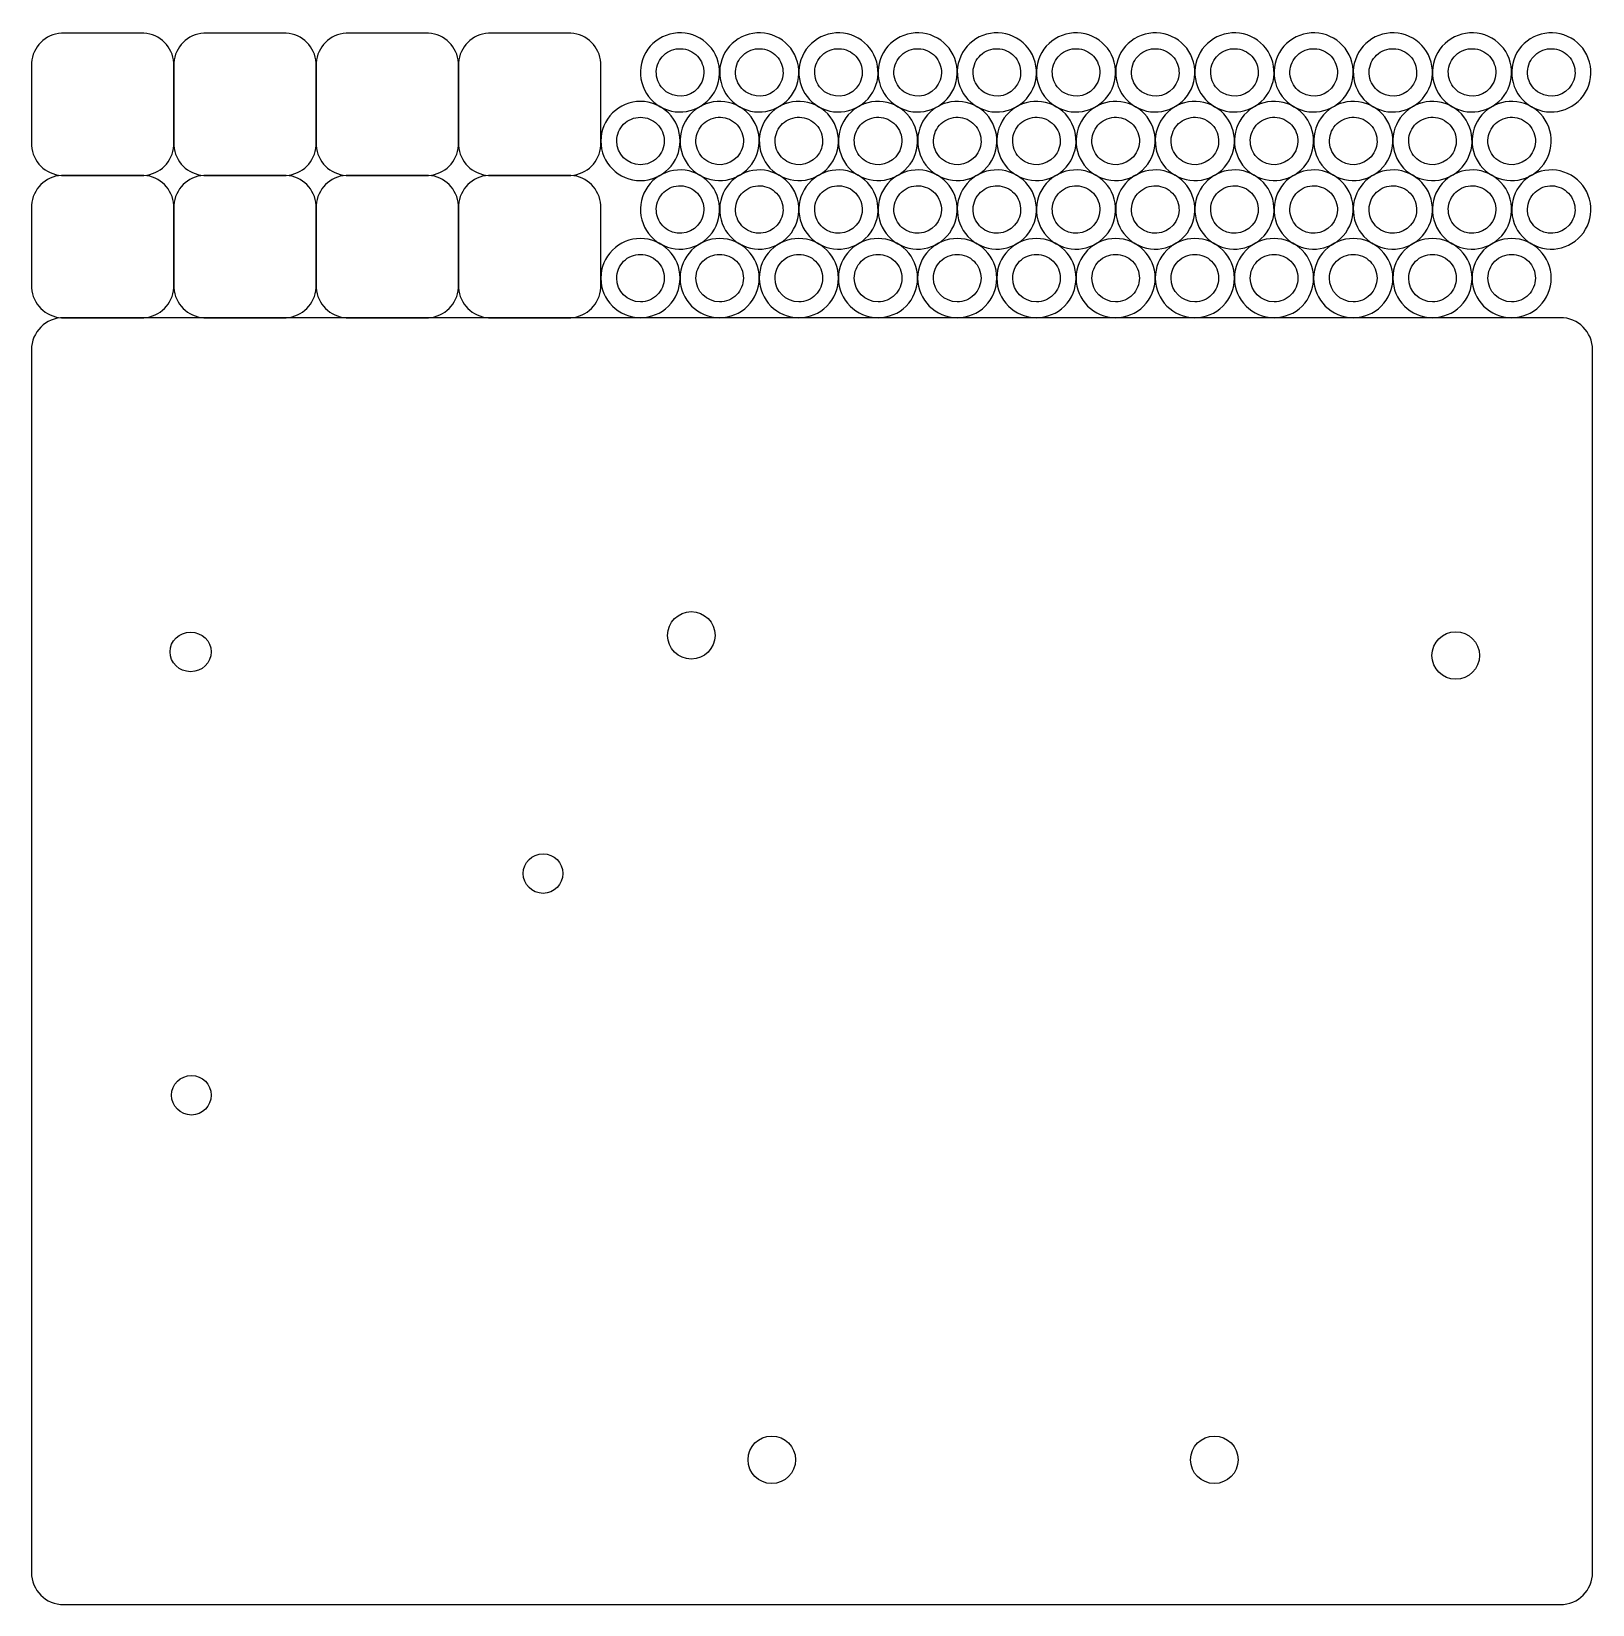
# Model space of a CAD drawing. Extents: x 0.7 to 99.3, y 0 to 99.4.
import ezdxf

# ---------------------------------------------------------------- set-up
doc = ezdxf.new("R2010")
doc.units = 0
doc.layers.get('0').update_dxf_attribs({"linetype": 'CONTINUOUS'})

msp = doc.modelspace()

# ---------------------------------------------------------------- linework, layer by layer
at = {"color": 7}
for p, q in [((7.8177, 99.252939), (2.616983, 99.252939)), ((2.616983, 99.252939), (2.616983, 99.252939)), ((16.804163, 99.252939), (11.603446, 99.252939)), ((11.603446, 99.252939), (11.603446, 99.252939)), ((25.790625, 99.252939), (20.589909, 99.252939)), ((20.589909, 99.252939), (20.589909, 99.252939)), ((34.777087, 99.252939), (29.576372, 99.252939)), ((29.576372, 99.252939), (29.576372, 99.252939)), ((39.504815, 98.020433), (39.504815, 98.020433)), ((40.370757, 97.52048), (40.370757, 97.52048)), ((44.504918, 98.020433), (44.504918, 98.020433)), ((45.37086, 97.52048), (45.37086, 97.52048)), ((49.505021, 98.020433), (49.505021, 98.020433)), ((50.370963, 97.52048), (50.370963, 97.52048)), ((54.505123, 98.020433), (54.505123, 98.020433)), ((55.371066, 97.52048), (55.371066, 97.52048)), ((59.505226, 98.020433), (59.505226, 98.020433)), ((60.371169, 97.52048), (60.371169, 97.52048)), ((64.505329, 98.020433), (64.505329, 98.020433)), ((65.371272, 97.52048), (65.371272, 97.52048)), ((69.505432, 98.020433), (69.505432, 98.020433)), ((70.371375, 97.52048), (70.371375, 97.52048)), ((74.505535, 98.020433), (74.505535, 98.020433)), ((75.371477, 97.52048), (75.371477, 97.52048)), ((79.505638, 98.020433), (79.505638, 98.020433)), ((80.37158, 97.52048), (80.37158, 97.52048)), ((84.505741, 98.020433), (84.505741, 98.020433)), ((85.371683, 97.52048), (85.371683, 97.52048)), ((89.505844, 98.020433), (89.505844, 98.020433)), ((90.371786, 97.52048), (90.371786, 97.52048)), ((94.505947, 98.020433), (94.505947, 98.020433)), ((95.371889, 97.52048), (95.371889, 97.52048)), ((0.72411, 97.369987), (0.72411, 92.149426)), ((9.710573, 92.149426), (9.710573, 97.369987)), ((9.710573, 97.369987), (9.710573, 92.149426)), ((18.697036, 92.149426), (18.697036, 97.369987)), ((18.697036, 97.369987), (18.697036, 92.149426)), ((27.683498, 92.149426), (27.683498, 97.369987)), ((27.683498, 97.369987), (27.683498, 92.149426)), ((36.66996, 92.149426), (36.66996, 97.369987)), ((39.169721, 94.940485), (39.169721, 94.940485)), ((39.169721, 93.94058), (39.169721, 93.94058)), ((42.004852, 93.690227), (42.004852, 93.690227)), ((47.004955, 93.690227), (47.004955, 93.690227)), ((52.005058, 93.690227), (52.005058, 93.690227)), ((57.005161, 93.690227), (57.005161, 93.690227)), ((62.005264, 93.690227), (62.005264, 93.690227)), ((67.005367, 93.690227), (67.005367, 93.690227)), ((72.005469, 93.690227), (72.005469, 93.690227)), ((77.005572, 93.690227), (77.005572, 93.690227)), ((82.005675, 93.690227), (82.005675, 93.690227)), ((87.005778, 93.690227), (87.005778, 93.690227)), ((92.005881, 93.690227), (92.005881, 93.690227)), ((42.870795, 93.190274), (42.870795, 93.190274)), ((47.870897, 93.190274), (47.870897, 93.190274)), ((52.871, 93.190274), (52.871, 93.190274)), ((57.871103, 93.190274), (57.871103, 93.190274)), ((62.871206, 93.190274), (62.871206, 93.190274)), ((67.871309, 93.190274), (67.871309, 93.190274)), ((72.871412, 93.190274), (72.871412, 93.190274)), ((77.871515, 93.190274), (77.871515, 93.190274)), ((82.871618, 93.190274), (82.871618, 93.190274)), ((87.871721, 93.190274), (87.871721, 93.190274)), ((92.871823, 93.190274), (92.871823, 93.190274)), ((7.8177, 90.266476), (2.616983, 90.266476)), ((2.616983, 90.266476), (2.616983, 90.266476)), ((2.616983, 90.266476), (7.8177, 90.266476)), ((16.804163, 90.266476), (11.603446, 90.266476)), ((11.603446, 90.266476), (11.603446, 90.266476)), ((11.603446, 90.266476), (16.804163, 90.266476)), ((20.589909, 90.266476), (25.790625, 90.266476)), ((25.790625, 90.266476), (20.589909, 90.266476)), ((20.589909, 90.266476), (20.589909, 90.266476)), ((34.777087, 90.266476), (29.576372, 90.266476)), ((29.576372, 90.266476), (29.576372, 90.266476)), ((29.576372, 90.266476), (34.777087, 90.266476)), ((39.504815, 89.360035), (39.504815, 89.360035)), ((39.504815, 89.360035), (39.504815, 89.360035)), ((40.370757, 88.860082), (40.370757, 88.860082)), ((40.370757, 88.860082), (40.370757, 88.860082)), ((44.504918, 89.360035), (44.504918, 89.360035)), ((45.37086, 88.860082), (45.37086, 88.860082)), ((49.505021, 89.360035), (49.505021, 89.360035)), ((50.370963, 88.860082), (50.370963, 88.860082)), ((54.505123, 89.360035), (54.505123, 89.360035)), ((55.371066, 88.860082), (55.371066, 88.860082)), ((59.505226, 89.360035), (59.505226, 89.360035)), ((60.371169, 88.860082), (60.371169, 88.860082)), ((64.505329, 89.360035), (64.505329, 89.360035)), ((65.371272, 88.860082), (65.371272, 88.860082)), ((69.505432, 89.360035), (69.505432, 89.360035)), ((70.371375, 88.860082), (70.371375, 88.860082)), ((74.505535, 89.360035), (74.505535, 89.360035)), ((75.371477, 88.860082), (75.371477, 88.860082)), ((79.505638, 89.360035), (79.505638, 89.360035)), ((80.37158, 88.860082), (80.37158, 88.860082)), ((84.505741, 89.360035), (84.505741, 89.360035)), ((85.371683, 88.860082), (85.371683, 88.860082)), ((89.505844, 89.360035), (89.505844, 89.360035)), ((90.371786, 88.860082), (90.371786, 88.860082)), ((94.505947, 89.360035), (94.505947, 89.360035)), ((95.371889, 88.860082), (95.371889, 88.860082)), ((0.72411, 88.383523), (0.72411, 83.162962)), ((9.710573, 83.162962), (9.710573, 88.383523)), ((9.710573, 88.383523), (9.710573, 83.162962)), ((18.697036, 83.162962), (18.697036, 88.383523)), ((18.697036, 88.383523), (18.697036, 83.162962)), ((27.683498, 83.162962), (27.683498, 88.383523)), ((27.683498, 88.383523), (27.683498, 83.162962)), ((36.66996, 83.162962), (36.66996, 88.383523)), ((39.169721, 86.280087), (39.169721, 86.280087)), ((44.169796, 86.280087), (44.169796, 86.280087)), ((49.169899, 86.280087), (49.169899, 86.280087)), ((54.170001, 86.280087), (54.170001, 86.280087)), ((59.170104, 86.280087), (59.170104, 86.280087)), ((64.170207, 86.280087), (64.170207, 86.280087)), ((69.17031, 86.280087), (69.17031, 86.280087)), ((74.170413, 86.280087), (74.170413, 86.280087)), ((79.170516, 86.280087), (79.170516, 86.280087)), ((84.170619, 86.280087), (84.170619, 86.280087)), ((89.170722, 86.280087), (89.170722, 86.280087)), ((94.170825, 86.280087), (94.170825, 86.280087)), ((39.169721, 85.280182), (39.169721, 85.280182)), ((44.169796, 85.280182), (44.169796, 85.280182)), ((49.169899, 85.280182), (49.169899, 85.280182)), ((54.170001, 85.280182), (54.170001, 85.280182)), ((59.170104, 85.280182), (59.170104, 85.280182)), ((64.170207, 85.280182), (64.170207, 85.280182)), ((69.17031, 85.280182), (69.17031, 85.280182)), ((74.170413, 85.280182), (74.170413, 85.280182)), ((79.170516, 85.280182), (79.170516, 85.280182)), ((84.170619, 85.280182), (84.170619, 85.280182)), ((89.170722, 85.280182), (89.170722, 85.280182)), ((94.170825, 85.280182), (94.170825, 85.280182)), ((2.616983, 81.280012), (7.8177, 81.280012)), ((97.244112, 81.280012), (2.755887, 81.280012)), ((11.603446, 81.280012), (16.804163, 81.280012)), ((20.589909, 81.280012), (25.790625, 81.280012)), ((29.576372, 81.280012), (34.777087, 81.280012)), ((0.72411, 79.247674), (0.72411, 2.031788)), ((99.275889, 2.031788), (99.275889, 79.247674)), ((42.380002, 62.713966), (42.380002, 62.713966)), ((10.770008, 61.418001), (10.770008, 61.418001)), ((90.640002, 61.443966), (90.640002, 61.443966)), ((33.019814, 47.417693), (33.019814, 47.417693)), ((10.819617, 33.417947), (10.819617, 33.417947)), ((47.460002, 10.644335), (47.460002, 10.644335)), ((75.400002, 10.644335), (75.400002, 10.644335)), ((2.755887, 0), (97.244112, 0))]:
    msp.add_line(p, q, dxfattribs=at)
for points in [[(42.920308, 98.935611), (42.346044, 99.267258), (41.663542, 99.357155), (41.022988, 99.185519)], [(47.92041, 98.935611), (47.346147, 99.267258), (46.663645, 99.357155), (46.023091, 99.185519)], [(52.920513, 98.935611), (52.34625, 99.267258), (51.663747, 99.357155), (51.023194, 99.185519)], [(57.920616, 98.935611), (57.346353, 99.267258), (56.66385, 99.357155), (56.023296, 99.185519)], [(62.920719, 98.935611), (62.346456, 99.267258), (61.663953, 99.357155), (61.023399, 99.185519)], [(67.920822, 98.935611), (67.346559, 99.267258), (66.664056, 99.357155), (66.023502, 99.185519)], [(72.920925, 98.935611), (72.346662, 99.267258), (71.664159, 99.357155), (71.023605, 99.185519)], [(77.921028, 98.935611), (77.346765, 99.267258), (76.664262, 99.357155), (76.023708, 99.185519)], [(82.921131, 98.935611), (82.346868, 99.267258), (81.664365, 99.357155), (81.023811, 99.185519)], [(87.921234, 98.935611), (87.34697, 99.267258), (86.664468, 99.357155), (86.023914, 99.185519)], [(92.921336, 98.935611), (92.347073, 99.267258), (91.664571, 99.357155), (91.024017, 99.185519)], [(97.921439, 98.935611), (97.347176, 99.267258), (96.664673, 99.357155), (96.02412, 99.185519)], [(2.616983, 99.252939), (1.600865, 99.188172), (0.794167, 98.384643), (0.72411, 97.369987)], [(9.710573, 97.369987), (9.640517, 98.384643), (8.833818, 99.188172), (7.8177, 99.252939)], [(11.603446, 99.252939), (10.587328, 99.188172), (9.78063, 98.384643), (9.710573, 97.369987)], [(18.697036, 97.369987), (18.62698, 98.384643), (17.820281, 99.188172), (16.804163, 99.252939)], [(20.589909, 99.252939), (19.573791, 99.188172), (18.767092, 98.384643), (18.697036, 97.369987)], [(27.683498, 97.369987), (27.613442, 98.384643), (26.806744, 99.188172), (25.790625, 99.252939)], [(29.576372, 99.252939), (28.560254, 99.188172), (27.753555, 98.384643), (27.683498, 97.369987)], [(36.66996, 97.369987), (36.599904, 98.384643), (35.793206, 99.188172), (34.777087, 99.252939)], [(41.022988, 99.185519), (40.382434, 99.013883), (39.836318, 98.594779), (39.504815, 98.020433)], [(44.084986, 97.417448), (43.913446, 98.057928), (43.494498, 98.604029), (42.920308, 98.935611)], [(46.023091, 99.185519), (45.382537, 99.013883), (44.836421, 98.594779), (44.504918, 98.020433)], [(49.085089, 97.417448), (48.913549, 98.057928), (48.4946, 98.604029), (47.92041, 98.935611)], [(51.023194, 99.185519), (50.38264, 99.013883), (49.836523, 98.594779), (49.505021, 98.020433)], [(54.085192, 97.417448), (53.913652, 98.057928), (53.494703, 98.604029), (52.920513, 98.935611)], [(56.023296, 99.185519), (55.382743, 99.013883), (54.836626, 98.594779), (54.505123, 98.020433)], [(59.085295, 97.417448), (58.913755, 98.057928), (58.494806, 98.604029), (57.920616, 98.935611)], [(61.023399, 99.185519), (60.382846, 99.013883), (59.836729, 98.594779), (59.505226, 98.020433)], [(64.085398, 97.417448), (63.913858, 98.057928), (63.494909, 98.604029), (62.920719, 98.935611)], [(66.023502, 99.185519), (65.382948, 99.013883), (64.836832, 98.594779), (64.505329, 98.020433)], [(69.085501, 97.417448), (68.913961, 98.057928), (68.495012, 98.604029), (67.920822, 98.935611)], [(71.023605, 99.185519), (70.383051, 99.013883), (69.836935, 98.594779), (69.505432, 98.020433)], [(74.085604, 97.417448), (73.914064, 98.057928), (73.495115, 98.604029), (72.920925, 98.935611)], [(76.023708, 99.185519), (75.383154, 99.013883), (74.837038, 98.594779), (74.505535, 98.020433)], [(79.085707, 97.417448), (78.914166, 98.057928), (78.495218, 98.604029), (77.921028, 98.935611)], [(81.023811, 99.185519), (80.383257, 99.013883), (79.837141, 98.594779), (79.505638, 98.020433)], [(84.085809, 97.417448), (83.914269, 98.057928), (83.495321, 98.604029), (82.921131, 98.935611)], [(86.023914, 99.185519), (85.38336, 99.013883), (84.837244, 98.594779), (84.505741, 98.020433)], [(89.085912, 97.417448), (88.914372, 98.057928), (88.495424, 98.604029), (87.921234, 98.935611)], [(91.024017, 99.185519), (90.383463, 99.013883), (89.837347, 98.594779), (89.505844, 98.020433)], [(94.086015, 97.417448), (93.914475, 98.057928), (93.495526, 98.604029), (92.921336, 98.935611)], [(96.02412, 99.185519), (95.383566, 99.013883), (94.837449, 98.594779), (94.505947, 98.020433)], [(99.086118, 97.417448), (98.914578, 98.057928), (98.495629, 98.604029), (97.921439, 98.935611)], [(39.504815, 98.020433), (39.173343, 97.446179), (39.083573, 96.763767), (39.255255, 96.123325)], [(40.22105, 96.382109), (40.118003, 96.766404), (40.171855, 97.175895), (40.370757, 97.52048)], [(40.370757, 97.52048), (40.569646, 97.865183), (40.897365, 98.116722), (41.281771, 98.219723)], [(41.281771, 98.219723), (41.666177, 98.322724), (42.075759, 98.268745), (42.420354, 98.069668)], [(42.420354, 98.069668), (42.764901, 97.8707), (43.016284, 97.542996), (43.11919, 97.158664)], [(43.835007, 95.520395), (44.166606, 96.094575), (44.256527, 96.776967), (44.084986, 97.417448)], [(44.504918, 98.020433), (44.173446, 97.446179), (44.083676, 96.763767), (44.255358, 96.123325)], [(45.221153, 96.382109), (45.118106, 96.766404), (45.171958, 97.175895), (45.37086, 97.52048)], [(45.37086, 97.52048), (45.569749, 97.865183), (45.897468, 98.116722), (46.281874, 98.219723)], [(46.281874, 98.219723), (46.66628, 98.322724), (47.075862, 98.268745), (47.420457, 98.069668)], [(47.420457, 98.069668), (47.765004, 97.8707), (48.016387, 97.542996), (48.119293, 97.158664)], [(48.83511, 95.520395), (49.166709, 96.094575), (49.256629, 96.776967), (49.085089, 97.417448)], [(49.505021, 98.020433), (49.173548, 97.446179), (49.083779, 96.763767), (49.255461, 96.123325)], [(50.221256, 96.382109), (50.118209, 96.766404), (50.172061, 97.175895), (50.370963, 97.52048)], [(50.370963, 97.52048), (50.569852, 97.865183), (50.897571, 98.116722), (51.281977, 98.219723)], [(51.281977, 98.219723), (51.666383, 98.322724), (52.075965, 98.268745), (52.42056, 98.069668)], [(52.42056, 98.069668), (52.765107, 97.8707), (53.01649, 97.542996), (53.119396, 97.158664)], [(53.835213, 95.520395), (54.166812, 96.094575), (54.256732, 96.776967), (54.085192, 97.417448)], [(54.505123, 98.020433), (54.173651, 97.446179), (54.083882, 96.763767), (54.255564, 96.123325)], [(55.221359, 96.382109), (55.118311, 96.766404), (55.172164, 97.175895), (55.371066, 97.52048)], [(55.371066, 97.52048), (55.569955, 97.865183), (55.897674, 98.116722), (56.28208, 98.219723)], [(56.28208, 98.219723), (56.666486, 98.322724), (57.076068, 98.268745), (57.420662, 98.069668)], [(57.420662, 98.069668), (57.76521, 97.8707), (58.016593, 97.542996), (58.119499, 97.158664)], [(58.835315, 95.520395), (59.166915, 96.094575), (59.256835, 96.776967), (59.085295, 97.417448)], [(59.505226, 98.020433), (59.173754, 97.446179), (59.083985, 96.763767), (59.255667, 96.123325)], [(60.221462, 96.382109), (60.118414, 96.766404), (60.172266, 97.175895), (60.371169, 97.52048)], [(60.371169, 97.52048), (60.570058, 97.865183), (60.897777, 98.116722), (61.282183, 98.219723)], [(61.282183, 98.219723), (61.666589, 98.322724), (62.076171, 98.268745), (62.420765, 98.069668)], [(62.420765, 98.069668), (62.765313, 97.8707), (63.016696, 97.542996), (63.119602, 97.158664)], [(63.835418, 95.520395), (64.167017, 96.094575), (64.256938, 96.776967), (64.085398, 97.417448)], [(64.505329, 98.020433), (64.173857, 97.446179), (64.084088, 96.763767), (64.25577, 96.123325)], [(65.221564, 96.382109), (65.118517, 96.766404), (65.172369, 97.175895), (65.371272, 97.52048)], [(65.371272, 97.52048), (65.570161, 97.865183), (65.897879, 98.116722), (66.282286, 98.219723)], [(66.282286, 98.219723), (66.666692, 98.322724), (67.076273, 98.268745), (67.420868, 98.069668)], [(67.420868, 98.069668), (67.765415, 97.8707), (68.016799, 97.542996), (68.119705, 97.158664)], [(68.835521, 95.520395), (69.16712, 96.094575), (69.257041, 96.776967), (69.085501, 97.417448)], [(69.505432, 98.020433), (69.17396, 97.446179), (69.08419, 96.763767), (69.255872, 96.123325)], [(70.221667, 96.382109), (70.11862, 96.766404), (70.172472, 97.175895), (70.371375, 97.52048)], [(70.371375, 97.52048), (70.570264, 97.865183), (70.897982, 98.116722), (71.282388, 98.219723)], [(71.282388, 98.219723), (71.666794, 98.322724), (72.076376, 98.268745), (72.420971, 98.069668)], [(72.420971, 98.069668), (72.765518, 97.8707), (73.016902, 97.542996), (73.119808, 97.158664)], [(73.835624, 95.520395), (74.167223, 96.094575), (74.257144, 96.776967), (74.085604, 97.417448)], [(74.505535, 98.020433), (74.174063, 97.446179), (74.084293, 96.763767), (74.255975, 96.123325)], [(75.22177, 96.382109), (75.118723, 96.766404), (75.172575, 97.175895), (75.371477, 97.52048)], [(75.371477, 97.52048), (75.570367, 97.865183), (75.898085, 98.116722), (76.282491, 98.219723)], [(76.282491, 98.219723), (76.666897, 98.322724), (77.076479, 98.268745), (77.421074, 98.069668)], [(77.421074, 98.069668), (77.765621, 97.8707), (78.017005, 97.542996), (78.11991, 97.158664)], [(78.835727, 95.520395), (79.167326, 96.094575), (79.257247, 96.776967), (79.085707, 97.417448)], [(79.505638, 98.020433), (79.174166, 97.446179), (79.084396, 96.763767), (79.256078, 96.123325)], [(80.221873, 96.382109), (80.118826, 96.766404), (80.172678, 97.175895), (80.37158, 97.52048)], [(80.37158, 97.52048), (80.57047, 97.865183), (80.898188, 98.116722), (81.282594, 98.219723)], [(81.282594, 98.219723), (81.667, 98.322724), (82.076582, 98.268745), (82.421177, 98.069668)], [(82.421177, 98.069668), (82.765724, 97.8707), (83.017107, 97.542996), (83.120013, 97.158664)], [(83.83583, 95.520395), (84.167429, 96.094575), (84.25735, 96.776967), (84.085809, 97.417448)], [(84.505741, 98.020433), (84.174269, 97.446179), (84.084499, 96.763767), (84.256181, 96.123325)], [(85.221976, 96.382109), (85.118929, 96.766404), (85.172781, 97.175895), (85.371683, 97.52048)], [(85.371683, 97.52048), (85.570572, 97.865183), (85.898291, 98.116722), (86.282697, 98.219723)], [(86.282697, 98.219723), (86.667103, 98.322724), (87.076685, 98.268745), (87.42128, 98.069668)], [(87.42128, 98.069668), (87.765827, 97.8707), (88.01721, 97.542996), (88.120116, 97.158664)], [(88.835933, 95.520395), (89.167532, 96.094575), (89.257453, 96.776967), (89.085912, 97.417448)], [(89.505844, 98.020433), (89.174372, 97.446179), (89.084602, 96.763767), (89.256284, 96.123325)], [(90.222079, 96.382109), (90.119032, 96.766404), (90.172884, 97.175895), (90.371786, 97.52048)], [(90.371786, 97.52048), (90.570675, 97.865183), (90.898394, 98.116722), (91.2828, 98.219723)], [(91.2828, 98.219723), (91.667206, 98.322724), (92.076788, 98.268745), (92.421383, 98.069668)], [(92.421383, 98.069668), (92.76593, 97.8707), (93.017313, 97.542996), (93.120219, 97.158664)], [(93.836036, 95.520395), (94.167635, 96.094575), (94.257555, 96.776967), (94.086015, 97.417448)], [(94.505947, 98.020433), (94.174474, 97.446179), (94.084705, 96.763767), (94.256387, 96.123325)], [(95.222182, 96.382109), (95.119135, 96.766404), (95.172987, 97.175895), (95.371889, 97.52048)], [(95.371889, 97.52048), (95.570778, 97.865183), (95.898497, 98.116722), (96.282903, 98.219723)], [(96.282903, 98.219723), (96.667309, 98.322724), (97.076891, 98.268745), (97.421486, 98.069668)], [(97.421486, 98.069668), (97.766033, 97.8707), (98.017416, 97.542996), (98.120322, 97.158664)], [(98.836139, 95.520395), (99.167738, 96.094575), (99.257658, 96.776967), (99.086118, 97.417448)], [(40.920221, 95.471362), (40.575601, 95.670204), (40.324097, 95.997815), (40.22105, 96.382109)], [(43.11919, 97.158664), (43.222096, 96.774331), (43.168093, 96.36486), (42.969064, 96.020348)], [(45.920324, 95.471362), (45.575704, 95.670204), (45.3242, 95.997815), (45.221153, 96.382109)], [(48.119293, 97.158664), (48.222199, 96.774331), (48.168196, 96.36486), (47.969167, 96.020348)], [(50.920427, 95.471362), (50.575807, 95.670204), (50.324303, 95.997815), (50.221256, 96.382109)], [(53.119396, 97.158664), (53.222302, 96.774331), (53.168299, 96.36486), (52.96927, 96.020348)], [(55.92053, 95.471362), (55.57591, 95.670204), (55.324406, 95.997815), (55.221359, 96.382109)], [(58.119499, 97.158664), (58.222405, 96.774331), (58.168402, 96.36486), (57.969373, 96.020348)], [(60.920633, 95.471362), (60.576013, 95.670204), (60.324509, 95.997815), (60.221462, 96.382109)], [(63.119602, 97.158664), (63.222508, 96.774331), (63.168505, 96.36486), (62.969476, 96.020348)], [(65.920736, 95.471362), (65.576115, 95.670204), (65.324612, 95.997815), (65.221564, 96.382109)], [(68.119705, 97.158664), (68.222611, 96.774331), (68.168608, 96.36486), (67.969579, 96.020348)], [(70.920839, 95.471362), (70.576218, 95.670204), (70.324715, 95.997815), (70.221667, 96.382109)], [(73.119808, 97.158664), (73.222714, 96.774331), (73.168711, 96.36486), (72.969682, 96.020348)], [(75.920941, 95.471362), (75.576321, 95.670204), (75.324818, 95.997815), (75.22177, 96.382109)], [(78.11991, 97.158664), (78.222816, 96.774331), (78.168814, 96.36486), (77.969785, 96.020348)], [(80.921044, 95.471362), (80.576424, 95.670204), (80.32492, 95.997815), (80.221873, 96.382109)], [(83.120013, 97.158664), (83.222919, 96.774331), (83.168917, 96.36486), (82.969887, 96.020348)], [(85.921147, 95.471362), (85.576527, 95.670204), (85.325023, 95.997815), (85.221976, 96.382109)], [(88.120116, 97.158664), (88.223022, 96.774331), (88.169019, 96.36486), (87.96999, 96.020348)], [(90.92125, 95.471362), (90.57663, 95.670204), (90.325126, 95.997815), (90.222079, 96.382109)], [(93.120219, 97.158664), (93.223125, 96.774331), (93.169122, 96.36486), (92.970093, 96.020348)], [(95.921353, 95.471362), (95.576733, 95.670204), (95.325229, 95.997815), (95.222182, 96.382109)], [(98.120322, 97.158664), (98.223228, 96.774331), (98.169225, 96.36486), (97.970196, 96.020348)], [(39.255255, 96.123325), (39.426937, 95.482883), (39.846007, 94.936874), (40.42027, 94.605419)], [(40.42027, 94.605419), (41.615906, 93.915271), (43.14463, 94.324892), (43.835007, 95.520395)], [(42.969064, 96.020348), (42.554838, 95.303045), (41.637603, 95.057273), (40.920221, 95.471362)], [(44.255358, 96.123325), (44.42704, 95.482883), (44.84611, 94.936874), (45.420373, 94.605419)], [(45.420373, 94.605419), (46.616009, 93.915271), (48.144733, 94.324892), (48.83511, 95.520395)], [(47.969167, 96.020348), (47.554941, 95.303045), (46.637706, 95.057273), (45.920324, 95.471362)], [(49.255461, 96.123325), (49.427143, 95.482883), (49.846213, 94.936874), (50.420476, 94.605419)], [(50.420476, 94.605419), (51.616112, 93.915271), (53.144836, 94.324892), (53.835213, 95.520395)], [(52.96927, 96.020348), (52.555044, 95.303045), (51.637809, 95.057273), (50.920427, 95.471362)], [(54.255564, 96.123325), (54.427246, 95.482883), (54.846315, 94.936874), (55.420579, 94.605419)], [(55.420579, 94.605419), (56.616215, 93.915271), (58.144939, 94.324892), (58.835315, 95.520395)], [(57.969373, 96.020348), (57.555147, 95.303045), (56.637912, 95.057273), (55.92053, 95.471362)], [(59.255667, 96.123325), (59.427349, 95.482883), (59.846418, 94.936874), (60.420682, 94.605419)], [(60.420682, 94.605419), (61.616318, 93.915271), (63.145041, 94.324892), (63.835418, 95.520395)], [(62.969476, 96.020348), (62.55525, 95.303045), (61.638014, 95.057273), (60.920633, 95.471362)], [(64.25577, 96.123325), (64.427452, 95.482883), (64.846521, 94.936874), (65.420785, 94.605419)], [(65.420785, 94.605419), (66.61642, 93.915271), (68.145144, 94.324892), (68.835521, 95.520395)], [(67.969579, 96.020348), (67.555353, 95.303045), (66.638117, 95.057273), (65.920736, 95.471362)], [(69.255872, 96.123325), (69.427554, 95.482883), (69.846624, 94.936874), (70.420888, 94.605419)], [(70.420888, 94.605419), (71.616523, 93.915271), (73.145247, 94.324892), (73.835624, 95.520395)], [(72.969682, 96.020348), (72.555455, 95.303045), (71.63822, 95.057273), (70.920839, 95.471362)], [(74.255975, 96.123325), (74.427657, 95.482883), (74.846727, 94.936874), (75.42099, 94.605419)], [(75.42099, 94.605419), (76.616626, 93.915271), (78.14535, 94.324892), (78.835727, 95.520395)], [(77.969785, 96.020348), (77.555558, 95.303045), (76.638323, 95.057273), (75.920941, 95.471362)], [(79.256078, 96.123325), (79.42776, 95.482883), (79.84683, 94.936874), (80.421093, 94.605419)], [(80.421093, 94.605419), (81.616729, 93.915271), (83.145453, 94.324892), (83.83583, 95.520395)], [(82.969887, 96.020348), (82.555661, 95.303045), (81.638426, 95.057273), (80.921044, 95.471362)], [(84.256181, 96.123325), (84.427863, 95.482883), (84.846933, 94.936874), (85.421196, 94.605419)], [(85.421196, 94.605419), (86.616832, 93.915271), (88.145556, 94.324892), (88.835933, 95.520395)], [(87.96999, 96.020348), (87.555764, 95.303045), (86.638529, 95.057273), (85.921147, 95.471362)], [(89.256284, 96.123325), (89.427966, 95.482883), (89.847036, 94.936874), (90.421299, 94.605419)], [(90.421299, 94.605419), (91.616935, 93.915271), (93.145659, 94.324892), (93.836036, 95.520395)], [(92.970093, 96.020348), (92.555867, 95.303045), (91.638632, 95.057273), (90.92125, 95.471362)], [(94.256387, 96.123325), (94.428069, 95.482883), (94.847139, 94.936874), (95.421402, 94.605419)], [(95.421402, 94.605419), (96.617038, 93.915271), (98.145762, 94.324892), (98.836139, 95.520395)], [(97.970196, 96.020348), (97.55597, 95.303045), (96.638735, 95.057273), (95.921353, 95.471362)], [(39.169721, 94.940485), (38.506667, 94.940421), (37.870796, 94.676958), (37.401998, 94.208056)], [(40.937802, 94.208252), (40.468884, 94.67717), (39.832871, 94.940568), (39.169721, 94.940485)], [(43.523025, 94.855313), (42.882471, 94.683677), (42.336355, 94.264573), (42.004852, 93.690227)], [(45.420345, 94.605405), (44.846082, 94.937052), (44.163579, 95.026949), (43.523025, 94.855313)], [(46.585024, 93.087241), (46.413484, 93.727722), (45.994535, 94.273823), (45.420345, 94.605405)], [(48.523128, 94.855313), (47.882574, 94.683677), (47.336458, 94.264573), (47.004955, 93.690227)], [(50.420448, 94.605405), (49.846185, 94.937052), (49.163682, 95.026949), (48.523128, 94.855313)], [(51.585127, 93.087241), (51.413586, 93.727722), (50.994638, 94.273823), (50.420448, 94.605405)], [(53.523231, 94.855313), (52.882677, 94.683677), (52.336561, 94.264573), (52.005058, 93.690227)], [(55.420551, 94.605405), (54.846288, 94.937052), (54.163785, 95.026949), (53.523231, 94.855313)], [(56.58523, 93.087241), (56.413689, 93.727722), (55.994741, 94.273823), (55.420551, 94.605405)], [(58.523334, 94.855313), (57.88278, 94.683677), (57.336664, 94.264573), (57.005161, 93.690227)], [(60.420654, 94.605405), (59.84639, 94.937052), (59.163888, 95.026949), (58.523334, 94.855313)], [(61.585332, 93.087241), (61.413792, 93.727722), (60.994844, 94.273823), (60.420654, 94.605405)], [(63.523437, 94.855313), (62.882883, 94.683677), (62.336767, 94.264573), (62.005264, 93.690227)], [(65.420756, 94.605405), (64.846493, 94.937052), (64.163991, 95.026949), (63.523437, 94.855313)], [(66.585435, 93.087241), (66.413895, 93.727722), (65.994946, 94.273823), (65.420756, 94.605405)], [(68.52354, 94.855313), (67.882986, 94.683677), (67.336869, 94.264573), (67.005367, 93.690227)], [(70.420859, 94.605405), (69.846596, 94.937052), (69.164093, 95.026949), (68.52354, 94.855313)], [(71.585538, 93.087241), (71.413998, 93.727722), (70.995049, 94.273823), (70.420859, 94.605405)], [(73.523642, 94.855313), (72.883089, 94.683677), (72.336972, 94.264573), (72.005469, 93.690227)], [(75.420962, 94.605405), (74.846699, 94.937052), (74.164196, 95.026949), (73.523642, 94.855313)], [(76.585641, 93.087241), (76.414101, 93.727722), (75.995152, 94.273823), (75.420962, 94.605405)], [(78.523745, 94.855313), (77.883192, 94.683677), (77.337075, 94.264573), (77.005572, 93.690227)], [(80.421065, 94.605405), (79.846802, 94.937052), (79.164299, 95.026949), (78.523745, 94.855313)], [(81.585744, 93.087241), (81.414204, 93.727722), (80.995255, 94.273823), (80.421065, 94.605405)], [(83.523848, 94.855313), (82.883294, 94.683677), (82.337178, 94.264573), (82.005675, 93.690227)], [(85.421168, 94.605405), (84.846905, 94.937052), (84.164402, 95.026949), (83.523848, 94.855313)], [(86.585847, 93.087241), (86.414307, 93.727722), (85.995358, 94.273823), (85.421168, 94.605405)], [(88.523951, 94.855313), (87.883397, 94.683677), (87.337281, 94.264573), (87.005778, 93.690227)], [(90.421271, 94.605405), (89.847008, 94.937052), (89.164505, 95.026949), (88.523951, 94.855313)], [(91.58595, 93.087241), (91.41441, 93.727722), (90.995461, 94.273823), (90.421271, 94.605405)], [(93.524054, 94.855313), (92.8835, 94.683677), (92.337384, 94.264573), (92.005881, 93.690227)], [(95.421374, 94.605405), (94.847111, 94.937052), (94.164608, 95.026949), (93.524054, 94.855313)], [(96.586053, 93.087241), (96.414512, 93.727722), (95.995564, 94.273823), (95.421374, 94.605405)], [(37.401998, 94.208056), (36.933199, 93.739154), (36.669877, 93.103225), (36.66996, 92.440171)], [(37.669865, 92.440171), (37.669757, 92.838042), (37.827724, 93.219656), (38.109009, 93.501045)], [(38.109009, 93.501045), (38.390294, 93.782433), (38.77185, 93.940542), (39.169721, 93.94058)], [(39.169721, 93.94058), (39.567687, 93.940688), (39.949385, 93.782645), (40.23079, 93.50124)], [(40.23079, 93.50124), (40.512195, 93.219835), (40.670239, 92.838137), (40.67013, 92.440171)], [(41.670035, 92.440171), (41.670118, 93.103321), (41.40672, 93.739334), (40.937802, 94.208252)], [(42.004852, 93.690227), (41.67338, 93.115973), (41.58361, 92.433561), (41.755292, 91.793119)], [(42.870795, 93.190274), (43.069684, 93.534977), (43.397402, 93.786516), (43.781808, 93.889517)], [(43.781808, 93.889517), (44.166214, 93.992518), (44.575796, 93.938539), (44.920391, 93.739462)], [(44.920391, 93.739462), (45.264938, 93.540494), (45.516322, 93.21279), (45.619228, 92.828458)], [(47.004955, 93.690227), (46.673483, 93.115973), (46.583713, 92.433561), (46.755395, 91.793119)], [(47.870897, 93.190274), (48.069787, 93.534977), (48.397505, 93.786516), (48.781911, 93.889517)], [(48.781911, 93.889517), (49.166317, 93.992518), (49.575899, 93.938539), (49.920494, 93.739462)], [(49.920494, 93.739462), (50.265041, 93.540494), (50.516425, 93.21279), (50.619331, 92.828458)], [(52.005058, 93.690227), (51.673586, 93.115973), (51.583816, 92.433561), (51.755498, 91.793119)], [(52.871, 93.190274), (53.06989, 93.534977), (53.397608, 93.786516), (53.782014, 93.889517)], [(53.782014, 93.889517), (54.16642, 93.992518), (54.576002, 93.938539), (54.920597, 93.739462)], [(54.920597, 93.739462), (55.265144, 93.540494), (55.516527, 93.21279), (55.619433, 92.828458)], [(57.005161, 93.690227), (56.673689, 93.115973), (56.583919, 92.433561), (56.755601, 91.793119)], [(57.871103, 93.190274), (58.069992, 93.534977), (58.397711, 93.786516), (58.782117, 93.889517)], [(58.782117, 93.889517), (59.166523, 93.992518), (59.576105, 93.938539), (59.9207, 93.739462)], [(59.9207, 93.739462), (60.265247, 93.540494), (60.51663, 93.21279), (60.619536, 92.828458)], [(62.005264, 93.690227), (61.673792, 93.115973), (61.584022, 92.433561), (61.755704, 91.793119)], [(62.871206, 93.190274), (63.070095, 93.534977), (63.397814, 93.786516), (63.78222, 93.889517)], [(63.78222, 93.889517), (64.166626, 93.992518), (64.576208, 93.938539), (64.920803, 93.739462)], [(64.920803, 93.739462), (65.26535, 93.540494), (65.516733, 93.21279), (65.619639, 92.828458)], [(67.005367, 93.690227), (66.673894, 93.115973), (66.584125, 92.433561), (66.755807, 91.793119)], [(67.871309, 93.190274), (68.070198, 93.534977), (68.397917, 93.786516), (68.782323, 93.889517)], [(68.782323, 93.889517), (69.166729, 93.992518), (69.576311, 93.938539), (69.920906, 93.739462)], [(69.920906, 93.739462), (70.265453, 93.540494), (70.516836, 93.21279), (70.619742, 92.828458)], [(72.005469, 93.690227), (71.673997, 93.115973), (71.584228, 92.433561), (71.75591, 91.793119)], [(72.871412, 93.190274), (73.070301, 93.534977), (73.39802, 93.786516), (73.782426, 93.889517)], [(73.782426, 93.889517), (74.166832, 93.992518), (74.576414, 93.938539), (74.921008, 93.739462)], [(74.921008, 93.739462), (75.265556, 93.540494), (75.516939, 93.21279), (75.619845, 92.828458)], [(77.005572, 93.690227), (76.6741, 93.115973), (76.584331, 92.433561), (76.756013, 91.793119)], [(77.871515, 93.190274), (78.070404, 93.534977), (78.398123, 93.786516), (78.782529, 93.889517)], [(78.782529, 93.889517), (79.166935, 93.992518), (79.576517, 93.938539), (79.921111, 93.739462)], [(79.921111, 93.739462), (80.265659, 93.540494), (80.517042, 93.21279), (80.619948, 92.828458)], [(82.005675, 93.690227), (81.674203, 93.115973), (81.584434, 92.433561), (81.756116, 91.793119)], [(82.871618, 93.190274), (83.070507, 93.534977), (83.398225, 93.786516), (83.782632, 93.889517)], [(83.782632, 93.889517), (84.167038, 93.992518), (84.576619, 93.938539), (84.921214, 93.739462)], [(84.921214, 93.739462), (85.265761, 93.540494), (85.517145, 93.21279), (85.620051, 92.828458)], [(87.005778, 93.690227), (86.674306, 93.115973), (86.584536, 92.433561), (86.756218, 91.793119)], [(87.871721, 93.190274), (88.07061, 93.534977), (88.398328, 93.786516), (88.782734, 93.889517)], [(88.782734, 93.889517), (89.16714, 93.992518), (89.576722, 93.938539), (89.921317, 93.739462)], [(89.921317, 93.739462), (90.265864, 93.540494), (90.517248, 93.21279), (90.620154, 92.828458)], [(92.005881, 93.690227), (91.674409, 93.115973), (91.584639, 92.433561), (91.756321, 91.793119)], [(92.871823, 93.190274), (93.070713, 93.534977), (93.398431, 93.786516), (93.782837, 93.889517)], [(93.782837, 93.889517), (94.167243, 93.992518), (94.576825, 93.938539), (94.92142, 93.739462)], [(94.92142, 93.739462), (95.265967, 93.540494), (95.517351, 93.21279), (95.620257, 92.828458)], [(36.66996, 92.440171), (36.670092, 91.059646), (37.789196, 89.940542), (39.169721, 89.94041)], [(39.169721, 90.940315), (38.341406, 90.940395), (37.669945, 91.611856), (37.669865, 92.440171)], [(40.67013, 92.440171), (40.670092, 92.0423), (40.511984, 91.660744), (40.230595, 91.379459)], [(40.937606, 90.672448), (41.406508, 91.141246), (41.669971, 91.777117), (41.670035, 92.440171)], [(42.721087, 92.051903), (42.61804, 92.436198), (42.671892, 92.845689), (42.870795, 93.190274)], [(45.619228, 92.828458), (45.722134, 92.444125), (45.668131, 92.034654), (45.469102, 91.690142)], [(46.335044, 91.190189), (46.666643, 91.764369), (46.756564, 92.446761), (46.585024, 93.087241)], [(47.72119, 92.051903), (47.618143, 92.436198), (47.671995, 92.845689), (47.870897, 93.190274)], [(50.619331, 92.828458), (50.722236, 92.444125), (50.668234, 92.034654), (50.469205, 91.690142)], [(51.335147, 91.190189), (51.666746, 91.764369), (51.756667, 92.446761), (51.585127, 93.087241)], [(52.721293, 92.051903), (52.618246, 92.436198), (52.672098, 92.845689), (52.871, 93.190274)], [(55.619433, 92.828458), (55.722339, 92.444125), (55.668337, 92.034654), (55.469307, 91.690142)], [(56.33525, 91.190189), (56.666849, 91.764369), (56.75677, 92.446761), (56.58523, 93.087241)], [(57.721396, 92.051903), (57.618349, 92.436198), (57.672201, 92.845689), (57.871103, 93.190274)], [(60.619536, 92.828458), (60.722442, 92.444125), (60.668439, 92.034654), (60.46941, 91.690142)], [(61.335353, 91.190189), (61.666952, 91.764369), (61.756873, 92.446761), (61.585332, 93.087241)], [(62.721499, 92.051903), (62.618452, 92.436198), (62.672304, 92.845689), (62.871206, 93.190274)], [(65.619639, 92.828458), (65.722545, 92.444125), (65.668542, 92.034654), (65.469513, 91.690142)], [(66.335456, 91.190189), (66.667055, 91.764369), (66.756975, 92.446761), (66.585435, 93.087241)], [(67.721602, 92.051903), (67.618554, 92.436198), (67.672407, 92.845689), (67.871309, 93.190274)], [(70.619742, 92.828458), (70.722648, 92.444125), (70.668645, 92.034654), (70.469616, 91.690142)], [(71.335559, 91.190189), (71.667158, 91.764369), (71.757078, 92.446761), (71.585538, 93.087241)], [(72.721705, 92.051903), (72.618657, 92.436198), (72.67251, 92.845689), (72.871412, 93.190274)], [(75.619845, 92.828458), (75.722751, 92.444125), (75.668748, 92.034654), (75.469719, 91.690142)], [(76.335661, 91.190189), (76.667261, 91.764369), (76.757181, 92.446761), (76.585641, 93.087241)], [(77.721808, 92.051903), (77.61876, 92.436198), (77.672612, 92.845689), (77.871515, 93.190274)], [(80.619948, 92.828458), (80.722854, 92.444125), (80.668851, 92.034654), (80.469822, 91.690142)], [(81.335764, 91.190189), (81.667363, 91.764369), (81.757284, 92.446761), (81.585744, 93.087241)], [(82.72191, 92.051903), (82.618863, 92.436198), (82.672715, 92.845689), (82.871618, 93.190274)], [(85.620051, 92.828458), (85.722957, 92.444125), (85.668954, 92.034654), (85.469925, 91.690142)], [(86.335867, 91.190189), (86.667466, 91.764369), (86.757387, 92.446761), (86.585847, 93.087241)], [(87.722013, 92.051903), (87.618966, 92.436198), (87.672818, 92.845689), (87.871721, 93.190274)], [(90.620154, 92.828458), (90.72306, 92.444125), (90.669057, 92.034654), (90.470028, 91.690142)], [(91.33597, 91.190189), (91.667569, 91.764369), (91.75749, 92.446761), (91.58595, 93.087241)], [(92.722116, 92.051903), (92.619069, 92.436198), (92.672921, 92.845689), (92.871823, 93.190274)], [(95.620257, 92.828458), (95.723162, 92.444125), (95.66916, 92.034654), (95.470131, 91.690142)], [(96.336073, 91.190189), (96.667672, 91.764369), (96.757593, 92.446761), (96.586053, 93.087241)], [(0.72411, 92.149426), (0.794167, 91.134769), (1.600865, 90.331243), (2.616983, 90.266476)], [(7.8177, 90.266476), (8.833818, 90.331243), (9.640517, 91.134769), (9.710573, 92.149426)], [(9.710573, 92.149426), (9.78063, 91.134769), (10.587328, 90.331243), (11.603446, 90.266476)], [(16.804163, 90.266476), (17.820281, 90.331243), (18.62698, 91.134769), (18.697036, 92.149426)], [(18.697036, 92.149426), (18.767092, 91.134769), (19.573791, 90.331243), (20.589909, 90.266476)], [(25.790625, 90.266476), (26.806744, 90.331243), (27.613442, 91.134769), (27.683498, 92.149426)], [(27.683498, 92.149426), (27.753555, 91.134769), (28.560254, 90.331243), (29.576372, 90.266476)], [(34.777087, 90.266476), (35.793206, 90.331243), (36.599904, 91.134769), (36.66996, 92.149426)], [(41.755292, 91.793119), (41.926974, 91.152677), (42.346044, 90.606668), (42.920308, 90.275213)], [(43.420259, 91.141156), (43.075638, 91.339998), (42.824135, 91.667609), (42.721087, 92.051903)], [(45.469102, 91.690142), (45.054875, 90.972839), (44.13764, 90.727067), (43.420259, 91.141156)], [(46.755395, 91.793119), (46.927077, 91.152677), (47.346147, 90.606668), (47.92041, 90.275213)], [(48.420361, 91.141156), (48.075741, 91.339998), (47.824237, 91.667609), (47.72119, 92.051903)], [(50.469205, 91.690142), (50.054978, 90.972839), (49.137743, 90.727067), (48.420361, 91.141156)], [(51.755498, 91.793119), (51.92718, 91.152677), (52.34625, 90.606668), (52.920513, 90.275213)], [(53.420464, 91.141156), (53.075844, 91.339998), (52.82434, 91.667609), (52.721293, 92.051903)], [(55.469307, 91.690142), (55.055081, 90.972839), (54.137846, 90.727067), (53.420464, 91.141156)], [(56.755601, 91.793119), (56.927283, 91.152677), (57.346353, 90.606668), (57.920616, 90.275213)], [(58.420567, 91.141156), (58.075947, 91.339998), (57.824443, 91.667609), (57.721396, 92.051903)], [(60.46941, 91.690142), (60.055184, 90.972839), (59.137949, 90.727067), (58.420567, 91.141156)], [(61.755704, 91.793119), (61.927386, 91.152677), (62.346456, 90.606668), (62.920719, 90.275213)], [(63.42067, 91.141156), (63.07605, 91.339998), (62.824546, 91.667609), (62.721499, 92.051903)], [(65.469513, 91.690142), (65.055287, 90.972839), (64.138052, 90.727067), (63.42067, 91.141156)], [(66.755807, 91.793119), (66.927489, 91.152677), (67.346559, 90.606668), (67.920822, 90.275213)], [(68.420773, 91.141156), (68.076153, 91.339998), (67.824649, 91.667609), (67.721602, 92.051903)], [(70.469616, 91.690142), (70.05539, 90.972839), (69.138155, 90.727067), (68.420773, 91.141156)], [(71.75591, 91.793119), (71.927592, 91.152677), (72.346661, 90.606668), (72.920925, 90.275213)], [(73.420876, 91.141156), (73.076256, 91.339998), (72.824752, 91.667609), (72.721705, 92.051903)], [(75.469719, 91.690142), (75.055493, 90.972839), (74.138258, 90.727067), (73.420876, 91.141156)], [(76.756013, 91.793119), (76.927695, 91.152677), (77.346764, 90.606668), (77.921028, 90.275213)], [(78.420979, 91.141156), (78.076359, 91.339998), (77.824855, 91.667609), (77.721808, 92.051903)], [(80.469822, 91.690142), (80.055596, 90.972839), (79.13836, 90.727067), (78.420979, 91.141156)], [(81.756116, 91.793119), (81.927798, 91.152677), (82.346867, 90.606668), (82.921131, 90.275213)], [(83.421082, 91.141156), (83.076461, 91.339998), (82.824958, 91.667609), (82.72191, 92.051903)], [(85.469925, 91.690142), (85.055699, 90.972839), (84.138463, 90.727067), (83.421082, 91.141156)], [(86.756218, 91.793119), (86.9279, 91.152677), (87.34697, 90.606668), (87.921234, 90.275213)], [(88.421185, 91.141156), (88.076564, 91.339998), (87.825061, 91.667609), (87.722013, 92.051903)], [(90.470028, 91.690142), (90.055801, 90.972839), (89.138566, 90.727067), (88.421185, 91.141156)], [(91.756321, 91.793119), (91.928003, 91.152677), (92.347073, 90.606668), (92.921336, 90.275213)], [(93.421287, 91.141156), (93.076667, 91.339998), (92.825163, 91.667609), (92.722116, 92.051903)], [(95.470131, 91.690142), (95.055904, 90.972839), (94.138669, 90.727067), (93.421287, 91.141156)], [(40.230595, 91.379459), (39.949206, 91.098174), (39.567592, 90.940207), (39.169721, 90.940315)], [(39.169721, 89.94041), (39.832775, 89.940327), (40.468704, 90.203649), (40.937606, 90.672448)], [(41.022988, 90.525121), (40.382434, 90.353485), (39.836318, 89.934381), (39.504815, 89.360035)], [(41.022988, 90.525121), (40.382434, 90.353486), (39.836318, 89.934381), (39.504815, 89.360035)], [(42.920308, 90.275213), (42.346044, 90.60686), (41.663542, 90.696757), (41.022988, 90.525121)], [(42.920308, 90.275213), (42.346044, 90.60686), (41.663542, 90.696757), (41.022988, 90.525121)], [(42.920308, 90.275213), (44.115943, 89.585065), (45.644667, 89.994686), (46.335044, 91.190189)], [(46.023091, 90.525121), (45.382537, 90.353486), (44.836421, 89.934381), (44.504918, 89.360035)], [(47.92041, 90.275213), (47.346147, 90.60686), (46.663645, 90.696757), (46.023091, 90.525121)], [(47.92041, 90.275213), (49.116046, 89.585065), (50.64477, 89.994686), (51.335147, 91.190189)], [(51.023194, 90.525121), (50.38264, 90.353486), (49.836523, 89.934381), (49.505021, 89.360035)], [(52.920513, 90.275213), (52.34625, 90.60686), (51.663747, 90.696757), (51.023194, 90.525121)], [(52.920513, 90.275213), (54.116149, 89.585065), (55.644873, 89.994686), (56.33525, 91.190189)], [(56.023296, 90.525121), (55.382743, 90.353486), (54.836626, 89.934381), (54.505123, 89.360035)], [(57.920616, 90.275213), (57.346353, 90.60686), (56.66385, 90.696757), (56.023296, 90.525121)], [(57.920616, 90.275213), (59.116252, 89.585065), (60.644976, 89.994686), (61.335353, 91.190189)], [(61.023399, 90.525121), (60.382846, 90.353486), (59.836729, 89.934381), (59.505226, 89.360035)], [(62.920719, 90.275213), (62.346456, 90.60686), (61.663953, 90.696757), (61.023399, 90.525121)], [(62.920719, 90.275213), (64.116355, 89.585065), (65.645079, 89.994686), (66.335456, 91.190189)], [(66.023502, 90.525121), (65.382948, 90.353486), (64.836832, 89.934381), (64.505329, 89.360035)], [(67.920822, 90.275213), (67.346559, 90.60686), (66.664056, 90.696757), (66.023502, 90.525121)], [(67.920822, 90.275213), (69.116458, 89.585065), (70.645182, 89.994686), (71.335559, 91.190189)], [(71.023605, 90.525121), (70.383051, 90.353486), (69.836935, 89.934381), (69.505432, 89.360035)], [(72.920925, 90.275213), (72.346662, 90.60686), (71.664159, 90.696757), (71.023605, 90.525121)], [(72.920925, 90.275213), (74.116561, 89.585065), (75.645285, 89.994686), (76.335661, 91.190189)], [(76.023708, 90.525121), (75.383154, 90.353486), (74.837038, 89.934381), (74.505535, 89.360035)], [(77.921028, 90.275213), (77.346765, 90.60686), (76.664262, 90.696757), (76.023708, 90.525121)], [(77.921028, 90.275213), (79.116664, 89.585065), (80.645387, 89.994686), (81.335764, 91.190189)], [(81.023811, 90.525121), (80.383257, 90.353486), (79.837141, 89.934381), (79.505638, 89.360035)], [(82.921131, 90.275213), (82.346868, 90.60686), (81.664365, 90.696757), (81.023811, 90.525121)], [(82.921131, 90.275213), (84.116766, 89.585065), (85.64549, 89.994686), (86.335867, 91.190189)], [(86.023914, 90.525121), (85.38336, 90.353486), (84.837244, 89.934381), (84.505741, 89.360035)], [(87.921234, 90.275213), (87.34697, 90.60686), (86.664468, 90.696757), (86.023914, 90.525121)], [(87.921234, 90.275213), (89.116869, 89.585065), (90.645593, 89.994686), (91.33597, 91.190189)], [(91.024017, 90.525121), (90.383463, 90.353486), (89.837347, 89.934381), (89.505844, 89.360035)], [(92.921336, 90.275213), (92.347073, 90.60686), (91.664571, 90.696757), (91.024017, 90.525121)], [(92.921336, 90.275213), (94.116972, 89.585065), (95.645696, 89.994686), (96.336073, 91.190189)], [(96.02412, 90.525121), (95.383566, 90.353486), (94.837449, 89.934381), (94.505947, 89.360035)], [(97.921439, 90.275213), (97.347176, 90.60686), (96.664673, 90.696757), (96.02412, 90.525121)], [(2.616983, 90.266476), (1.600865, 90.201709), (0.794167, 89.39818), (0.72411, 88.383523)], [(9.710573, 88.383523), (9.640517, 89.39818), (8.833818, 90.201709), (7.8177, 90.266476)], [(11.603446, 90.266476), (10.587328, 90.201709), (9.78063, 89.39818), (9.710573, 88.383523)], [(18.697036, 88.383523), (18.62698, 89.39818), (17.820281, 90.201709), (16.804163, 90.266476)], [(20.589909, 90.266476), (19.573791, 90.201709), (18.767092, 89.39818), (18.697036, 88.383523)], [(27.683498, 88.383523), (27.613442, 89.39818), (26.806744, 90.201709), (25.790625, 90.266476)], [(29.576372, 90.266476), (28.560254, 90.201709), (27.753555, 89.39818), (27.683498, 88.383523)], [(36.66996, 88.383523), (36.599904, 89.39818), (35.793206, 90.201709), (34.777087, 90.266476)], [(40.370757, 88.860082), (40.569646, 89.204785), (40.897365, 89.456324), (41.281771, 89.559325)], [(40.370757, 88.860082), (40.569646, 89.204786), (40.897365, 89.456324), (41.281771, 89.559325)], [(41.281771, 89.559325), (41.666177, 89.662327), (42.075759, 89.608347), (42.420354, 89.40927)], [(41.281771, 89.559325), (41.666177, 89.662326), (42.075759, 89.608347), (42.420354, 89.40927)], [(44.084986, 88.757049), (43.913446, 89.39753), (43.494498, 89.943631), (42.920308, 90.275213)], [(44.084986, 88.75705), (43.913446, 89.39753), (43.494498, 89.943631), (42.920308, 90.275213)], [(45.37086, 88.860082), (45.569749, 89.204786), (45.897468, 89.456324), (46.281874, 89.559325)], [(46.281874, 89.559325), (46.66628, 89.662327), (47.075862, 89.608347), (47.420457, 89.40927)], [(49.085089, 88.75705), (48.913549, 89.39753), (48.4946, 89.943631), (47.92041, 90.275213)], [(50.370963, 88.860082), (50.569852, 89.204786), (50.897571, 89.456324), (51.281977, 89.559325)], [(51.281977, 89.559325), (51.666383, 89.662327), (52.075965, 89.608347), (52.42056, 89.40927)], [(54.085192, 88.75705), (53.913652, 89.39753), (53.494703, 89.943631), (52.920513, 90.275213)], [(55.371066, 88.860082), (55.569955, 89.204786), (55.897674, 89.456324), (56.28208, 89.559325)], [(56.28208, 89.559325), (56.666486, 89.662327), (57.076068, 89.608347), (57.420662, 89.40927)], [(59.085295, 88.75705), (58.913755, 89.39753), (58.494806, 89.943631), (57.920616, 90.275213)], [(60.371169, 88.860082), (60.570058, 89.204786), (60.897777, 89.456324), (61.282183, 89.559325)], [(61.282183, 89.559325), (61.666589, 89.662327), (62.076171, 89.608347), (62.420765, 89.40927)], [(64.085398, 88.75705), (63.913858, 89.39753), (63.494909, 89.943631), (62.920719, 90.275213)], [(65.371272, 88.860082), (65.570161, 89.204786), (65.897879, 89.456324), (66.282286, 89.559325)], [(66.282286, 89.559325), (66.666692, 89.662327), (67.076273, 89.608347), (67.420868, 89.40927)], [(69.085501, 88.75705), (68.913961, 89.39753), (68.495012, 89.943631), (67.920822, 90.275213)], [(70.371375, 88.860082), (70.570264, 89.204786), (70.897982, 89.456324), (71.282388, 89.559325)], [(71.282388, 89.559325), (71.666794, 89.662327), (72.076376, 89.608347), (72.420971, 89.40927)], [(74.085604, 88.75705), (73.914064, 89.39753), (73.495115, 89.943631), (72.920925, 90.275213)], [(75.371477, 88.860082), (75.570367, 89.204786), (75.898085, 89.456324), (76.282491, 89.559325)], [(76.282491, 89.559325), (76.666897, 89.662327), (77.076479, 89.608347), (77.421074, 89.40927)], [(79.085707, 88.75705), (78.914166, 89.39753), (78.495218, 89.943631), (77.921028, 90.275213)], [(80.37158, 88.860082), (80.57047, 89.204786), (80.898188, 89.456324), (81.282594, 89.559325)], [(81.282594, 89.559325), (81.667, 89.662327), (82.076582, 89.608347), (82.421177, 89.40927)], [(84.08581, 88.75705), (83.914269, 89.39753), (83.495321, 89.943631), (82.921131, 90.275213)], [(85.371683, 88.860082), (85.570572, 89.204786), (85.898291, 89.456324), (86.282697, 89.559325)], [(86.282697, 89.559325), (86.667103, 89.662327), (87.076685, 89.608347), (87.42128, 89.40927)], [(89.085912, 88.75705), (88.914372, 89.39753), (88.495424, 89.943631), (87.921234, 90.275213)], [(90.371786, 88.860082), (90.570675, 89.204786), (90.898394, 89.456324), (91.2828, 89.559325)], [(91.2828, 89.559325), (91.667206, 89.662327), (92.076788, 89.608347), (92.421383, 89.40927)], [(94.086015, 88.75705), (93.914475, 89.39753), (93.495526, 89.943631), (92.921336, 90.275213)], [(95.371889, 88.860082), (95.570778, 89.204786), (95.898497, 89.456324), (96.282903, 89.559325)], [(96.282903, 89.559325), (96.667309, 89.662327), (97.076891, 89.608347), (97.421486, 89.40927)], [(99.086118, 88.75705), (98.914578, 89.39753), (98.495629, 89.943631), (97.921439, 90.275213)], [(39.504815, 89.360035), (39.173343, 88.785781), (39.083573, 88.103369), (39.255255, 87.462927)], [(39.504815, 89.360035), (39.173343, 88.785781), (39.083573, 88.103369), (39.255255, 87.462927)], [(40.22105, 87.721711), (40.118003, 88.106006), (40.171855, 88.515497), (40.370757, 88.860082)], [(40.22105, 87.721711), (40.118003, 88.106006), (40.171855, 88.515497), (40.370757, 88.860082)], [(42.420354, 89.40927), (42.764901, 89.210302), (43.016284, 88.882598), (43.11919, 88.498266)], [(42.420354, 89.40927), (42.764901, 89.210302), (43.016284, 88.882599), (43.11919, 88.498266)], [(43.11919, 88.498266), (43.222096, 88.113933), (43.168093, 87.704462), (42.969064, 87.35995)], [(43.11919, 88.498266), (43.222096, 88.113933), (43.168093, 87.704462), (42.969064, 87.35995)], [(43.835007, 86.859997), (44.166606, 87.434178), (44.256527, 88.11657), (44.084986, 88.75705)], [(43.835007, 86.859997), (44.166606, 87.434177), (44.256527, 88.116569), (44.084986, 88.757049)], [(44.504918, 89.360035), (44.173446, 88.785781), (44.083676, 88.103369), (44.255358, 87.462927)], [(45.221153, 87.721711), (45.118106, 88.106006), (45.171958, 88.515497), (45.37086, 88.860082)], [(47.420457, 89.40927), (47.765004, 89.210302), (48.016387, 88.882599), (48.119293, 88.498266)], [(48.119293, 88.498266), (48.222199, 88.113933), (48.168196, 87.704462), (47.969167, 87.35995)], [(48.83511, 86.859997), (49.166709, 87.434178), (49.256629, 88.11657), (49.085089, 88.75705)], [(49.505021, 89.360035), (49.173548, 88.785781), (49.083779, 88.103369), (49.255461, 87.462927)], [(50.221256, 87.721711), (50.118208, 88.106006), (50.172061, 88.515497), (50.370963, 88.860082)], [(52.42056, 89.40927), (52.765107, 89.210302), (53.01649, 88.882599), (53.119396, 88.498266)], [(53.119396, 88.498266), (53.222302, 88.113933), (53.168299, 87.704462), (52.96927, 87.35995)], [(53.835213, 86.859997), (54.166812, 87.434178), (54.256732, 88.11657), (54.085192, 88.75705)], [(54.505123, 89.360035), (54.173651, 88.785781), (54.083882, 88.103369), (54.255564, 87.462927)], [(55.221359, 87.721711), (55.118311, 88.106006), (55.172164, 88.515497), (55.371066, 88.860082)], [(57.420662, 89.40927), (57.76521, 89.210302), (58.016593, 88.882599), (58.119499, 88.498266)], [(58.119499, 88.498266), (58.222405, 88.113933), (58.168402, 87.704462), (57.969373, 87.35995)], [(58.835315, 86.859997), (59.166915, 87.434178), (59.256835, 88.11657), (59.085295, 88.75705)], [(59.505226, 89.360035), (59.173754, 88.785781), (59.083985, 88.103369), (59.255667, 87.462927)], [(60.221462, 87.721711), (60.118414, 88.106006), (60.172266, 88.515497), (60.371169, 88.860082)], [(62.420765, 89.40927), (62.765313, 89.210302), (63.016696, 88.882599), (63.119602, 88.498266)], [(63.119602, 88.498266), (63.222508, 88.113933), (63.168505, 87.704462), (62.969476, 87.35995)], [(63.835418, 86.859997), (64.167017, 87.434178), (64.256938, 88.11657), (64.085398, 88.75705)], [(64.505329, 89.360035), (64.173857, 88.785781), (64.084088, 88.103369), (64.25577, 87.462927)], [(65.221564, 87.721711), (65.118517, 88.106006), (65.172369, 88.515497), (65.371272, 88.860082)], [(67.420868, 89.40927), (67.765415, 89.210302), (68.016799, 88.882599), (68.119705, 88.498266)], [(68.119705, 88.498266), (68.222611, 88.113933), (68.168608, 87.704462), (67.969579, 87.35995)], [(68.835521, 86.859997), (69.16712, 87.434178), (69.257041, 88.11657), (69.085501, 88.75705)], [(69.505432, 89.360035), (69.17396, 88.785781), (69.08419, 88.103369), (69.255872, 87.462927)], [(70.221667, 87.721711), (70.11862, 88.106006), (70.172472, 88.515497), (70.371375, 88.860082)], [(72.420971, 89.40927), (72.765518, 89.210302), (73.016902, 88.882599), (73.119808, 88.498266)], [(73.119808, 88.498266), (73.222714, 88.113933), (73.168711, 87.704462), (72.969682, 87.35995)], [(73.835624, 86.859997), (74.167223, 87.434178), (74.257144, 88.11657), (74.085604, 88.75705)], [(74.505535, 89.360035), (74.174063, 88.785781), (74.084293, 88.103369), (74.255975, 87.462927)], [(75.22177, 87.721711), (75.118723, 88.106006), (75.172575, 88.515497), (75.371477, 88.860082)], [(77.421074, 89.40927), (77.765621, 89.210302), (78.017005, 88.882599), (78.119911, 88.498266)], [(78.119911, 88.498266), (78.222816, 88.113933), (78.168814, 87.704462), (77.969785, 87.35995)], [(78.835727, 86.859997), (79.167326, 87.434178), (79.257247, 88.11657), (79.085707, 88.75705)], [(79.505638, 89.360035), (79.174166, 88.785781), (79.084396, 88.103369), (79.256078, 87.462927)], [(80.221873, 87.721711), (80.118826, 88.106006), (80.172678, 88.515497), (80.37158, 88.860082)], [(82.421177, 89.40927), (82.765724, 89.210302), (83.017107, 88.882599), (83.120013, 88.498266)], [(83.120013, 88.498266), (83.222919, 88.113933), (83.168917, 87.704462), (82.969887, 87.35995)], [(83.83583, 86.859997), (84.167429, 87.434178), (84.25735, 88.11657), (84.08581, 88.75705)], [(84.505741, 89.360035), (84.174269, 88.785781), (84.084499, 88.103369), (84.256181, 87.462927)], [(85.221976, 87.721711), (85.118929, 88.106006), (85.172781, 88.515497), (85.371683, 88.860082)], [(87.42128, 89.40927), (87.765827, 89.210302), (88.01721, 88.882599), (88.120116, 88.498266)], [(88.120116, 88.498266), (88.223022, 88.113933), (88.169019, 87.704462), (87.96999, 87.35995)], [(88.835933, 86.859997), (89.167532, 87.434178), (89.257453, 88.11657), (89.085912, 88.75705)], [(89.505844, 89.360035), (89.174372, 88.785781), (89.084602, 88.103369), (89.256284, 87.462927)], [(90.222079, 87.721711), (90.119032, 88.106006), (90.172884, 88.515497), (90.371786, 88.860082)], [(92.421383, 89.40927), (92.76593, 89.210302), (93.017313, 88.882599), (93.120219, 88.498266)], [(93.120219, 88.498266), (93.223125, 88.113933), (93.169122, 87.704462), (92.970093, 87.35995)], [(93.836036, 86.859997), (94.167635, 87.434178), (94.257555, 88.11657), (94.086015, 88.75705)], [(94.505947, 89.360035), (94.174474, 88.785781), (94.084705, 88.103369), (94.256387, 87.462927)], [(95.222182, 87.721711), (95.119134, 88.106006), (95.172987, 88.515497), (95.371889, 88.860082)], [(97.421486, 89.40927), (97.766033, 89.210302), (98.017416, 88.882599), (98.120322, 88.498266)], [(98.120322, 88.498266), (98.223228, 88.113933), (98.169225, 87.704462), (97.970196, 87.35995)], [(98.836139, 86.859997), (99.167738, 87.434178), (99.257658, 88.11657), (99.086118, 88.75705)], [(39.255255, 87.462927), (39.426937, 86.822485), (39.846007, 86.276476), (40.42027, 85.945021)], [(39.255255, 87.462927), (39.426937, 86.822485), (39.846007, 86.276476), (40.42027, 85.945021)], [(40.920221, 86.810964), (40.575601, 87.009806), (40.324097, 87.337417), (40.22105, 87.721711)], [(40.920221, 86.810964), (40.575601, 87.009806), (40.324097, 87.337417), (40.22105, 87.721711)], [(44.255358, 87.462927), (44.42704, 86.822485), (44.84611, 86.276476), (45.420373, 85.945021)], [(45.920324, 86.810964), (45.575704, 87.009806), (45.3242, 87.337417), (45.221153, 87.721711)], [(49.255461, 87.462927), (49.427143, 86.822485), (49.846213, 86.276476), (50.420476, 85.945021)], [(50.920427, 86.810964), (50.575807, 87.009806), (50.324303, 87.337417), (50.221256, 87.721711)], [(54.255564, 87.462927), (54.427246, 86.822485), (54.846315, 86.276476), (55.420579, 85.945021)], [(55.92053, 86.810964), (55.57591, 87.009806), (55.324406, 87.337417), (55.221359, 87.721711)], [(59.255667, 87.462927), (59.427349, 86.822485), (59.846418, 86.276476), (60.420682, 85.945021)], [(60.920633, 86.810964), (60.576013, 87.009806), (60.324509, 87.337417), (60.221462, 87.721711)], [(64.25577, 87.462927), (64.427452, 86.822485), (64.846521, 86.276476), (65.420785, 85.945021)], [(65.920736, 86.810964), (65.576115, 87.009806), (65.324612, 87.337417), (65.221564, 87.721711)], [(69.255872, 87.462927), (69.427554, 86.822485), (69.846624, 86.276476), (70.420888, 85.945021)], [(70.920839, 86.810964), (70.576218, 87.009806), (70.324715, 87.337417), (70.221667, 87.721711)], [(74.255975, 87.462927), (74.427657, 86.822485), (74.846727, 86.276476), (75.42099, 85.945021)], [(75.920941, 86.810964), (75.576321, 87.009806), (75.324817, 87.337417), (75.22177, 87.721711)], [(79.256078, 87.462927), (79.42776, 86.822485), (79.84683, 86.276476), (80.421093, 85.945021)], [(80.921044, 86.810964), (80.576424, 87.009806), (80.32492, 87.337417), (80.221873, 87.721711)], [(84.256181, 87.462927), (84.427863, 86.822485), (84.846933, 86.276476), (85.421196, 85.945021)], [(85.921147, 86.810964), (85.576527, 87.009806), (85.325023, 87.337417), (85.221976, 87.721711)], [(89.256284, 87.462927), (89.427966, 86.822485), (89.847036, 86.276476), (90.421299, 85.945021)], [(90.92125, 86.810964), (90.57663, 87.009806), (90.325126, 87.337417), (90.222079, 87.721711)], [(94.256387, 87.462927), (94.428069, 86.822485), (94.847139, 86.276476), (95.421402, 85.945021)], [(95.921353, 86.810964), (95.576733, 87.009806), (95.325229, 87.337417), (95.222182, 87.721711)], [(40.42027, 85.945021), (41.615906, 85.254873), (43.14463, 85.664494), (43.835007, 86.859997)], [(40.42027, 85.945021), (41.615906, 85.254874), (43.14463, 85.664494), (43.835007, 86.859997)], [(42.969064, 87.35995), (42.554838, 86.642647), (41.637603, 86.396875), (40.920221, 86.810964)], [(42.969064, 87.35995), (42.554838, 86.642647), (41.637603, 86.396875), (40.920221, 86.810964)], [(45.420373, 85.945021), (46.616009, 85.254874), (48.144733, 85.664494), (48.83511, 86.859997)], [(47.969167, 87.35995), (47.554941, 86.642647), (46.637706, 86.396875), (45.920324, 86.810964)], [(50.420476, 85.945021), (51.616112, 85.254874), (53.144836, 85.664494), (53.835213, 86.859997)], [(52.96927, 87.35995), (52.555044, 86.642647), (51.637809, 86.396875), (50.920427, 86.810964)], [(55.420579, 85.945021), (56.616215, 85.254874), (58.144939, 85.664494), (58.835315, 86.859997)], [(57.969373, 87.35995), (57.555147, 86.642647), (56.637912, 86.396875), (55.92053, 86.810964)], [(60.420682, 85.945021), (61.616318, 85.254874), (63.145041, 85.664494), (63.835418, 86.859997)], [(62.969476, 87.35995), (62.55525, 86.642647), (61.638014, 86.396875), (60.920633, 86.810964)], [(65.420785, 85.945021), (66.61642, 85.254874), (68.145144, 85.664494), (68.835521, 86.859997)], [(67.969579, 87.35995), (67.555353, 86.642647), (66.638117, 86.396875), (65.920736, 86.810964)], [(70.420888, 85.945021), (71.616523, 85.254874), (73.145247, 85.664494), (73.835624, 86.859997)], [(72.969682, 87.35995), (72.555455, 86.642647), (71.63822, 86.396875), (70.920839, 86.810964)], [(75.42099, 85.945021), (76.616626, 85.254874), (78.14535, 85.664494), (78.835727, 86.859997)], [(77.969785, 87.35995), (77.555558, 86.642647), (76.638323, 86.396875), (75.920941, 86.810964)], [(80.421093, 85.945021), (81.616729, 85.254874), (83.145453, 85.664494), (83.83583, 86.859997)], [(82.969887, 87.35995), (82.555661, 86.642647), (81.638426, 86.396875), (80.921044, 86.810964)], [(85.421196, 85.945021), (86.616832, 85.254874), (88.145556, 85.664494), (88.835933, 86.859997)], [(87.96999, 87.35995), (87.555764, 86.642647), (86.638529, 86.396875), (85.921147, 86.810964)], [(90.421299, 85.945021), (91.616935, 85.254874), (93.145659, 85.664494), (93.836036, 86.859997)], [(92.970093, 87.35995), (92.555867, 86.642647), (91.638632, 86.396875), (90.92125, 86.810964)], [(95.421402, 85.945021), (96.617038, 85.254874), (98.145762, 85.664494), (98.836139, 86.859997)], [(97.970196, 87.35995), (97.55597, 86.642647), (96.638735, 86.396875), (95.921353, 86.810964)], [(37.401998, 85.547658), (36.933199, 85.078756), (36.669877, 84.442827), (36.66996, 83.779773)], [(39.169721, 86.280087), (38.506667, 86.280024), (37.870796, 86.01656), (37.401998, 85.547658)], [(40.937802, 85.547854), (40.468884, 86.016772), (39.832871, 86.28017), (39.169721, 86.280087)], [(41.670035, 83.779773), (41.670118, 84.442923), (41.40672, 85.078936), (40.937802, 85.547854)], [(42.402072, 85.547658), (41.933274, 85.078756), (41.669952, 84.442827), (41.670035, 83.779773)], [(44.169796, 86.280087), (43.506742, 86.280024), (42.870871, 86.01656), (42.402072, 85.547658)], [(45.937877, 85.547854), (45.468959, 86.016772), (44.832946, 86.28017), (44.169796, 86.280087)], [(46.67011, 83.779773), (46.670193, 84.442923), (46.406794, 85.078936), (45.937877, 85.547854)], [(47.402175, 85.547658), (46.933377, 85.078756), (46.670055, 84.442827), (46.670138, 83.779773)], [(49.169899, 86.280087), (48.506844, 86.280024), (47.870974, 86.01656), (47.402175, 85.547658)], [(50.937979, 85.547854), (50.469062, 86.016772), (49.833049, 86.28017), (49.169899, 86.280087)], [(51.670212, 83.779773), (51.670296, 84.442923), (51.406897, 85.078936), (50.937979, 85.547854)], [(52.402278, 85.547658), (51.93348, 85.078756), (51.670157, 84.442827), (51.670241, 83.779773)], [(54.170001, 86.280087), (53.506947, 86.280024), (52.871076, 86.01656), (52.402278, 85.547658)], [(55.938082, 85.547854), (55.469164, 86.016772), (54.833151, 86.28017), (54.170001, 86.280087)], [(56.670315, 83.779773), (56.670399, 84.442923), (56.407, 85.078936), (55.938082, 85.547854)], [(57.402381, 85.547658), (56.933583, 85.078756), (56.67026, 84.442827), (56.670344, 83.779773)], [(59.170104, 86.280087), (58.50705, 86.280024), (57.871179, 86.01656), (57.402381, 85.547658)], [(60.938185, 85.547854), (60.469267, 86.016772), (59.833254, 86.28017), (59.170104, 86.280087)], [(61.670418, 83.779773), (61.670502, 84.442923), (61.407103, 85.078936), (60.938185, 85.547854)], [(62.402484, 85.547658), (61.933686, 85.078756), (61.670363, 84.442827), (61.670446, 83.779773)], [(64.170207, 86.280087), (63.507153, 86.280024), (62.871282, 86.01656), (62.402484, 85.547658)], [(65.938288, 85.547854), (65.46937, 86.016772), (64.833357, 86.28017), (64.170207, 86.280087)], [(66.670521, 83.779773), (66.670604, 84.442923), (66.407206, 85.078936), (65.938288, 85.547854)], [(67.402587, 85.547658), (66.933789, 85.078756), (66.670466, 84.442827), (66.670549, 83.779773)], [(69.17031, 86.280087), (68.507256, 86.280024), (67.871385, 86.01656), (67.402587, 85.547658)], [(70.938391, 85.547854), (70.469473, 86.016772), (69.83346, 86.28017), (69.17031, 86.280087)], [(71.670624, 83.779773), (71.670707, 84.442923), (71.407309, 85.078936), (70.938391, 85.547854)], [(72.40269, 85.547658), (71.933891, 85.078756), (71.670569, 84.442827), (71.670652, 83.779773)], [(74.170413, 86.280087), (73.507359, 86.280024), (72.871488, 86.01656), (72.40269, 85.547658)], [(75.938494, 85.547854), (75.469576, 86.016772), (74.833563, 86.28017), (74.170413, 86.280087)], [(76.670727, 83.779773), (76.67081, 84.442923), (76.407412, 85.078936), (75.938494, 85.547854)], [(77.402793, 85.547658), (76.933994, 85.078756), (76.670672, 84.442827), (76.670755, 83.779773)], [(79.170516, 86.280087), (78.507462, 86.280024), (77.871591, 86.01656), (77.402793, 85.547658)], [(80.938597, 85.547854), (80.469679, 86.016772), (79.833666, 86.28017), (79.170516, 86.280087)], [(81.67083, 83.779773), (81.670913, 84.442923), (81.407515, 85.078936), (80.938597, 85.547854)], [(82.402896, 85.547658), (81.934097, 85.078756), (81.670775, 84.442827), (81.670858, 83.779773)], [(84.170619, 86.280087), (83.507565, 86.280024), (82.871694, 86.01656), (82.402896, 85.547658)], [(85.9387, 85.547854), (85.469782, 86.016772), (84.833769, 86.28017), (84.170619, 86.280087)], [(86.670933, 83.779773), (86.671016, 84.442923), (86.407618, 85.078936), (85.9387, 85.547854)], [(87.402998, 85.547658), (86.9342, 85.078756), (86.670878, 84.442827), (86.670961, 83.779773)], [(89.170722, 86.280087), (88.507668, 86.280024), (87.871797, 86.01656), (87.402998, 85.547658)], [(90.938803, 85.547854), (90.469885, 86.016772), (89.833872, 86.28017), (89.170722, 86.280087)], [(91.671036, 83.779773), (91.671119, 84.442923), (91.40772, 85.078936), (90.938803, 85.547854)], [(92.403101, 85.547658), (91.934303, 85.078756), (91.670981, 84.442827), (91.671064, 83.779773)], [(94.170825, 86.280087), (93.50777, 86.280024), (92.8719, 86.01656), (92.403101, 85.547658)], [(95.938905, 85.547854), (95.469988, 86.016772), (94.833975, 86.28017), (94.170825, 86.280087)], [(96.671138, 83.779773), (96.671222, 84.442923), (96.407823, 85.078936), (95.938905, 85.547854)], [(37.669865, 83.779773), (37.669757, 84.177644), (37.827724, 84.559258), (38.109009, 84.840647)], [(38.109009, 84.840647), (38.390294, 85.122036), (38.77185, 85.280144), (39.169721, 85.280182)], [(39.169721, 85.280182), (39.567687, 85.280291), (39.949385, 85.122247), (40.23079, 84.840842)], [(40.23079, 84.840842), (40.512195, 84.559438), (40.670239, 84.17774), (40.67013, 83.779773)], [(42.66994, 83.779773), (42.669831, 84.177644), (42.827799, 84.559258), (43.109084, 84.840647)], [(43.109084, 84.840647), (43.390369, 85.122036), (43.771925, 85.280144), (44.169796, 85.280182)], [(44.169796, 85.280182), (44.567762, 85.280291), (44.94946, 85.122247), (45.230865, 84.840842)], [(45.230865, 84.840842), (45.51227, 84.559438), (45.670313, 84.17774), (45.670205, 83.779773)], [(47.670043, 83.779773), (47.669934, 84.177644), (47.827902, 84.559258), (48.109187, 84.840647)], [(48.109187, 84.840647), (48.390472, 85.122036), (48.772028, 85.280144), (49.169899, 85.280182)], [(49.169899, 85.280182), (49.567865, 85.280291), (49.949563, 85.122247), (50.230968, 84.840842)], [(50.230968, 84.840842), (50.512373, 84.559438), (50.670416, 84.17774), (50.670308, 83.779773)], [(52.670146, 83.779773), (52.670037, 84.177644), (52.828005, 84.559258), (53.10929, 84.840647)], [(53.10929, 84.840647), (53.390575, 85.122036), (53.772131, 85.280144), (54.170001, 85.280182)], [(54.170001, 85.280182), (54.567968, 85.280291), (54.949666, 85.122247), (55.231071, 84.840842)], [(55.231071, 84.840842), (55.512476, 84.559438), (55.670519, 84.17774), (55.67041, 83.779773)], [(57.670248, 83.779773), (57.67014, 84.177644), (57.828108, 84.559258), (58.109393, 84.840647)], [(58.109393, 84.840647), (58.390678, 85.122036), (58.772234, 85.280144), (59.170104, 85.280182)], [(59.170104, 85.280182), (59.568071, 85.280291), (59.949769, 85.122247), (60.231174, 84.840842)], [(60.231174, 84.840842), (60.512578, 84.559438), (60.670622, 84.17774), (60.670513, 83.779773)], [(62.670351, 83.779773), (62.670243, 84.177644), (62.82821, 84.559258), (63.109496, 84.840647)], [(63.109496, 84.840647), (63.390781, 85.122036), (63.772337, 85.280144), (64.170207, 85.280182)], [(64.170207, 85.280182), (64.568174, 85.280291), (64.949872, 85.122247), (65.231277, 84.840842)], [(65.231277, 84.840842), (65.512681, 84.559438), (65.670725, 84.17774), (65.670616, 83.779773)], [(67.670454, 83.779773), (67.670346, 84.177644), (67.828313, 84.559258), (68.109598, 84.840647)], [(68.109598, 84.840647), (68.390884, 85.122036), (68.772439, 85.280144), (69.17031, 85.280182)], [(69.17031, 85.280182), (69.568277, 85.280291), (69.949975, 85.122247), (70.231379, 84.840842)], [(70.231379, 84.840842), (70.512784, 84.559438), (70.670828, 84.17774), (70.670719, 83.779773)], [(72.670557, 83.779773), (72.670449, 84.177644), (72.828416, 84.559258), (73.109701, 84.840647)], [(73.109701, 84.840647), (73.390986, 85.122036), (73.772542, 85.280144), (74.170413, 85.280182)], [(74.170413, 85.280182), (74.568379, 85.280291), (74.950077, 85.122247), (75.231482, 84.840842)], [(75.231482, 84.840842), (75.512887, 84.559438), (75.670931, 84.17774), (75.670822, 83.779773)], [(77.67066, 83.779773), (77.670551, 84.177644), (77.828519, 84.559258), (78.109804, 84.840647)], [(78.109804, 84.840647), (78.391089, 85.122036), (78.772645, 85.280144), (79.170516, 85.280182)], [(79.170516, 85.280182), (79.568482, 85.280291), (79.95018, 85.122247), (80.231585, 84.840842)], [(80.231585, 84.840842), (80.51299, 84.559438), (80.671033, 84.17774), (80.670925, 83.779773)], [(82.670763, 83.779773), (82.670654, 84.177644), (82.828622, 84.559258), (83.109907, 84.840647)], [(83.109907, 84.840647), (83.391192, 85.122036), (83.772748, 85.280144), (84.170619, 85.280182)], [(84.170619, 85.280182), (84.568585, 85.280291), (84.950283, 85.122247), (85.231688, 84.840842)], [(85.231688, 84.840842), (85.513093, 84.559438), (85.671136, 84.17774), (85.671028, 83.779773)], [(87.670866, 83.779773), (87.670757, 84.177644), (87.828725, 84.559258), (88.11001, 84.840647)], [(88.11001, 84.840647), (88.391295, 85.122036), (88.772851, 85.280144), (89.170722, 85.280182)], [(89.170722, 85.280182), (89.568688, 85.280291), (89.950386, 85.122247), (90.231791, 84.840842)], [(90.231791, 84.840842), (90.513196, 84.559438), (90.671239, 84.17774), (90.671131, 83.779773)], [(92.670969, 83.779773), (92.67086, 84.177644), (92.828828, 84.559258), (93.110113, 84.840647)], [(93.110113, 84.840647), (93.391398, 85.122036), (93.772954, 85.280144), (94.170825, 85.280182)], [(94.170825, 85.280182), (94.568791, 85.280291), (94.950489, 85.122247), (95.231894, 84.840842)], [(95.231894, 84.840842), (95.513299, 84.559438), (95.671342, 84.17774), (95.671234, 83.779773)], [(36.66996, 83.779773), (36.670092, 82.399248), (37.789196, 81.280144), (39.169721, 81.280012)], [(39.169721, 82.279917), (38.341406, 82.279997), (37.669945, 82.951458), (37.669865, 83.779773)], [(40.67013, 83.779773), (40.670092, 83.381902), (40.511984, 83.000347), (40.230595, 82.719061)], [(40.937606, 82.01205), (41.406508, 82.480848), (41.669971, 83.116719), (41.670035, 83.779773)], [(41.670035, 83.779773), (41.670167, 82.399248), (42.789271, 81.280144), (44.169796, 81.280012)], [(44.169796, 82.279917), (43.341481, 82.279997), (42.670019, 82.951458), (42.66994, 83.779773)], [(45.670205, 83.779773), (45.670167, 83.381902), (45.512058, 83.000347), (45.230669, 82.719061)], [(45.937681, 82.01205), (46.406583, 82.480848), (46.670046, 83.116719), (46.67011, 83.779773)], [(46.670138, 83.779773), (46.67027, 82.399248), (47.789374, 81.280144), (49.169899, 81.280012)], [(49.169899, 82.279917), (48.341584, 82.279997), (47.670122, 82.951458), (47.670043, 83.779773)], [(50.670308, 83.779773), (50.670269, 83.381902), (50.512161, 83.000347), (50.230772, 82.719061)], [(50.937784, 82.01205), (51.406686, 82.480848), (51.670149, 83.116719), (51.670212, 83.779773)], [(51.670241, 83.779773), (51.670373, 82.399248), (52.789476, 81.280144), (54.170001, 81.280012)], [(54.170001, 82.279917), (53.341687, 82.279997), (52.670225, 82.951458), (52.670146, 83.779773)], [(55.67041, 83.779773), (55.670372, 83.381902), (55.512264, 83.000347), (55.230875, 82.719061)], [(55.937887, 82.01205), (56.406789, 82.480848), (56.670252, 83.116719), (56.670315, 83.779773)], [(56.670344, 83.779773), (56.670476, 82.399248), (57.789579, 81.280144), (59.170104, 81.280012)], [(59.170104, 82.279917), (58.34179, 82.279997), (57.670328, 82.951458), (57.670248, 83.779773)], [(60.670513, 83.779773), (60.670475, 83.381902), (60.512367, 83.000347), (60.230978, 82.719061)], [(60.93799, 82.01205), (61.406892, 82.480848), (61.670355, 83.116719), (61.670418, 83.779773)], [(61.670446, 83.779773), (61.670579, 82.399248), (62.789682, 81.280144), (64.170207, 81.280012)], [(64.170207, 82.279917), (63.341893, 82.279997), (62.670431, 82.951458), (62.670351, 83.779773)], [(65.670616, 83.779773), (65.670578, 83.381902), (65.51247, 83.000347), (65.231081, 82.719061)], [(65.938093, 82.01205), (66.406994, 82.480848), (66.670458, 83.116719), (66.670521, 83.779773)], [(66.670549, 83.779773), (66.670681, 82.399248), (67.789785, 81.280144), (69.17031, 81.280012)], [(69.17031, 82.279917), (68.341996, 82.279997), (67.670534, 82.951458), (67.670454, 83.779773)], [(70.670719, 83.779773), (70.670681, 83.381902), (70.512573, 83.000347), (70.231184, 82.719061)], [(70.938195, 82.01205), (71.407097, 82.480848), (71.670561, 83.116719), (71.670624, 83.779773)], [(71.670652, 83.779773), (71.670784, 82.399248), (72.789888, 81.280144), (74.170413, 81.280012)], [(74.170413, 82.279917), (73.342098, 82.279997), (72.670637, 82.951458), (72.670557, 83.779773)], [(75.670822, 83.779773), (75.670784, 83.381902), (75.512676, 83.000347), (75.231287, 82.719061)], [(75.938298, 82.01205), (76.4072, 82.480848), (76.670663, 83.116719), (76.670727, 83.779773)], [(76.670755, 83.779773), (76.670887, 82.399248), (77.789991, 81.280144), (79.170516, 81.280012)], [(79.170516, 82.279917), (78.342201, 82.279997), (77.67074, 82.951458), (77.67066, 83.779773)], [(80.670925, 83.779773), (80.670887, 83.381902), (80.512778, 83.000347), (80.23139, 82.719061)], [(80.938401, 82.01205), (81.407303, 82.480848), (81.670766, 83.116719), (81.67083, 83.779773)], [(81.670858, 83.779773), (81.67099, 82.399248), (82.790094, 81.280144), (84.170619, 81.280012)], [(84.170619, 82.279917), (83.342304, 82.279997), (82.670842, 82.951458), (82.670763, 83.779773)], [(85.671028, 83.779773), (85.67099, 83.381902), (85.512881, 83.000347), (85.231492, 82.719061)], [(85.938504, 82.01205), (86.407406, 82.480848), (86.670869, 83.116719), (86.670933, 83.779773)], [(86.670961, 83.779773), (86.671093, 82.399248), (87.790197, 81.280144), (89.170722, 81.280012)], [(89.170722, 82.279917), (88.342407, 82.279997), (87.670945, 82.951458), (87.670866, 83.779773)], [(90.671131, 83.779773), (90.671093, 83.381902), (90.512984, 83.000347), (90.231595, 82.719061)], [(90.938607, 82.01205), (91.407509, 82.480848), (91.670972, 83.116719), (91.671036, 83.779773)], [(91.671064, 83.779773), (91.671196, 82.399248), (92.7903, 81.280144), (94.170825, 81.280012)], [(94.170825, 82.279917), (93.34251, 82.279997), (92.671048, 82.951458), (92.670969, 83.779773)], [(95.671234, 83.779773), (95.671195, 83.381902), (95.513087, 83.000347), (95.231698, 82.719061)], [(95.93871, 82.01205), (96.407612, 82.480848), (96.671075, 83.116719), (96.671138, 83.779773)], [(0.72411, 83.162962), (0.794167, 82.148306), (1.600865, 81.344779), (2.616983, 81.280012)], [(7.8177, 81.280012), (8.833818, 81.344779), (9.640517, 82.148306), (9.710573, 83.162962)], [(9.710573, 83.162962), (9.78063, 82.148306), (10.587328, 81.344779), (11.603446, 81.280012)], [(16.804163, 81.280012), (17.820281, 81.344779), (18.62698, 82.148306), (18.697036, 83.162962)], [(18.697036, 83.162962), (18.767092, 82.148306), (19.573791, 81.344779), (20.589909, 81.280012)], [(25.790625, 81.280012), (26.806744, 81.344779), (27.613442, 82.148306), (27.683498, 83.162962)], [(27.683498, 83.162962), (27.753555, 82.148306), (28.560254, 81.344779), (29.576372, 81.280012)], [(34.777087, 81.280012), (35.793206, 81.344779), (36.599904, 82.148306), (36.66996, 83.162962)], [(40.230595, 82.719061), (39.949206, 82.437776), (39.567592, 82.279809), (39.169721, 82.279917)], [(45.230669, 82.719061), (44.94928, 82.437776), (44.567666, 82.279809), (44.169796, 82.279917)], [(50.230772, 82.719061), (49.949383, 82.437776), (49.567769, 82.279809), (49.169899, 82.279917)], [(55.230875, 82.719061), (54.949486, 82.437776), (54.567872, 82.279809), (54.170001, 82.279917)], [(60.230978, 82.719061), (59.949589, 82.437776), (59.567975, 82.279809), (59.170104, 82.279917)], [(65.231081, 82.719061), (64.949692, 82.437776), (64.568078, 82.279809), (64.170207, 82.279917)], [(70.231184, 82.719061), (69.949795, 82.437776), (69.568181, 82.279809), (69.17031, 82.279917)], [(75.231287, 82.719061), (74.949898, 82.437776), (74.568284, 82.279809), (74.170413, 82.279917)], [(80.23139, 82.719061), (79.950001, 82.437776), (79.568387, 82.279809), (79.170516, 82.279917)], [(85.231492, 82.719061), (84.950104, 82.437776), (84.568489, 82.279809), (84.170619, 82.279917)], [(90.231595, 82.719061), (89.950206, 82.437776), (89.568592, 82.279809), (89.170722, 82.279917)], [(95.231698, 82.719061), (94.950309, 82.437776), (94.568695, 82.279809), (94.170825, 82.279917)], [(39.169721, 81.280012), (39.832775, 81.279929), (40.468704, 81.543252), (40.937606, 82.01205)], [(44.169796, 81.280012), (44.83285, 81.279929), (45.468779, 81.543252), (45.937681, 82.01205)], [(49.169899, 81.280012), (49.832953, 81.279929), (50.468882, 81.543252), (50.937784, 82.01205)], [(54.170001, 81.280012), (54.833056, 81.279929), (55.468985, 81.543252), (55.937887, 82.01205)], [(59.170104, 81.280012), (59.833158, 81.279929), (60.469088, 81.543252), (60.93799, 82.01205)], [(64.170207, 81.280012), (64.833261, 81.279929), (65.469191, 81.543252), (65.938093, 82.01205)], [(69.17031, 81.280012), (69.833364, 81.279929), (70.469293, 81.543252), (70.938195, 82.01205)], [(74.170413, 81.280012), (74.833467, 81.279929), (75.469396, 81.543252), (75.938298, 82.01205)], [(79.170516, 81.280012), (79.83357, 81.279929), (80.469499, 81.543252), (80.938401, 82.01205)], [(84.170619, 81.280012), (84.833673, 81.279929), (85.469602, 81.543252), (85.938504, 82.01205)], [(89.170722, 81.280012), (89.833776, 81.279929), (90.469705, 81.543252), (90.938607, 82.01205)], [(94.170825, 81.280012), (94.833879, 81.279929), (95.469808, 81.543252), (95.93871, 82.01205)], [(2.755887, 81.280012), (1.630159, 81.280012), (0.72411, 80.373402), (0.72411, 79.247674)], [(99.275889, 79.247674), (99.275889, 80.373402), (98.36984, 81.280012), (97.244112, 81.280012)], [(40.880143, 61.213559), (40.879917, 62.04209), (41.551471, 62.713887), (42.380002, 62.713966)], [(42.380002, 62.713966), (43.20853, 62.713887), (43.880083, 62.042088), (43.879857, 61.213559)], [(9.469694, 60.16787), (9.469619, 60.858394), (10.051862, 61.418168), (10.770008, 61.418001)], [(10.770008, 61.418001), (11.48794, 61.417877), (12.069849, 60.858188), (12.069774, 60.16787)], [(42.380002, 59.713718), (41.551691, 59.713797), (40.88023, 60.385248), (40.880143, 61.213559)], [(43.879857, 61.213559), (43.87977, 60.385251), (43.20831, 59.713797), (42.380002, 59.713718)], [(89.140143, 59.943559), (89.139917, 60.77209), (89.811471, 61.443887), (90.640002, 61.443966)], [(90.640002, 61.443966), (91.46853, 61.443887), (92.140083, 60.772088), (92.139857, 59.943559)], [(10.770008, 58.917713), (10.051851, 58.917546), (9.469604, 59.477334), (9.469694, 60.16787)], [(12.069774, 60.16787), (12.069864, 59.47754), (11.48795, 58.917837), (10.770008, 58.917713)], [(90.640002, 58.44372), (89.811693, 58.443799), (89.140233, 59.115251), (89.140143, 59.943559)], [(92.139857, 59.943559), (92.139767, 59.115251), (91.46831, 58.443799), (90.640002, 58.44372)], [(31.769654, 46.167534), (31.769566, 46.858016), (32.329332, 47.417781), (33.019814, 47.417693)], [(33.019814, 47.417693), (33.710293, 47.417781), (34.270058, 46.858013), (34.269971, 46.167534)], [(33.019814, 44.917938), (32.329555, 44.917851), (31.769877, 45.477274), (31.769654, 46.167534)], [(34.269971, 46.167534), (34.269748, 45.477274), (33.710073, 44.917851), (33.019814, 44.917938)], [(9.570016, 32.167787), (9.569928, 32.858049), (10.129354, 33.417727), (10.819617, 33.417947)], [(10.819617, 33.417947), (11.510096, 33.418035), (12.069862, 32.858267), (12.069774, 32.167787)], [(10.819617, 30.917628), (10.129354, 30.917848), (9.569928, 31.477525), (9.570016, 32.167787)], [(12.069774, 32.167787), (12.069862, 31.477308), (11.510096, 30.91754), (10.819617, 30.917628)], [(45.960143, 9.143938), (45.959923, 9.972466), (46.631473, 10.644256), (47.460002, 10.644335)], [(47.460002, 10.644335), (48.288527, 10.644256), (48.960078, 9.972463), (48.959857, 9.143938)], [(73.900143, 9.143938), (73.899923, 9.972466), (74.571473, 10.644256), (75.400002, 10.644335)], [(75.400002, 10.644335), (76.228527, 10.644256), (76.900078, 9.972463), (76.899857, 9.143938)], [(47.460002, 7.644101), (46.631693, 7.64418), (45.960233, 8.315629), (45.960143, 9.143938)], [(48.959857, 9.143938), (48.959767, 8.315629), (48.28831, 7.64418), (47.460002, 7.644101)], [(75.400002, 7.644101), (74.571693, 7.64418), (73.900233, 8.315629), (73.900143, 9.143938)], [(76.899857, 9.143938), (76.899767, 8.315629), (76.22831, 7.64418), (75.400002, 7.644101)], [(0.72411, 2.031788), (0.72411, 0.906074), (1.630159, 0), (2.755887, 0)], [(97.244112, 0), (98.36984, 0), (99.275889, 0.906074), (99.275889, 2.031788)]]:
    msp.add_open_spline(points, degree=3, dxfattribs=at)

doc.saveas('drawing.dxf')
